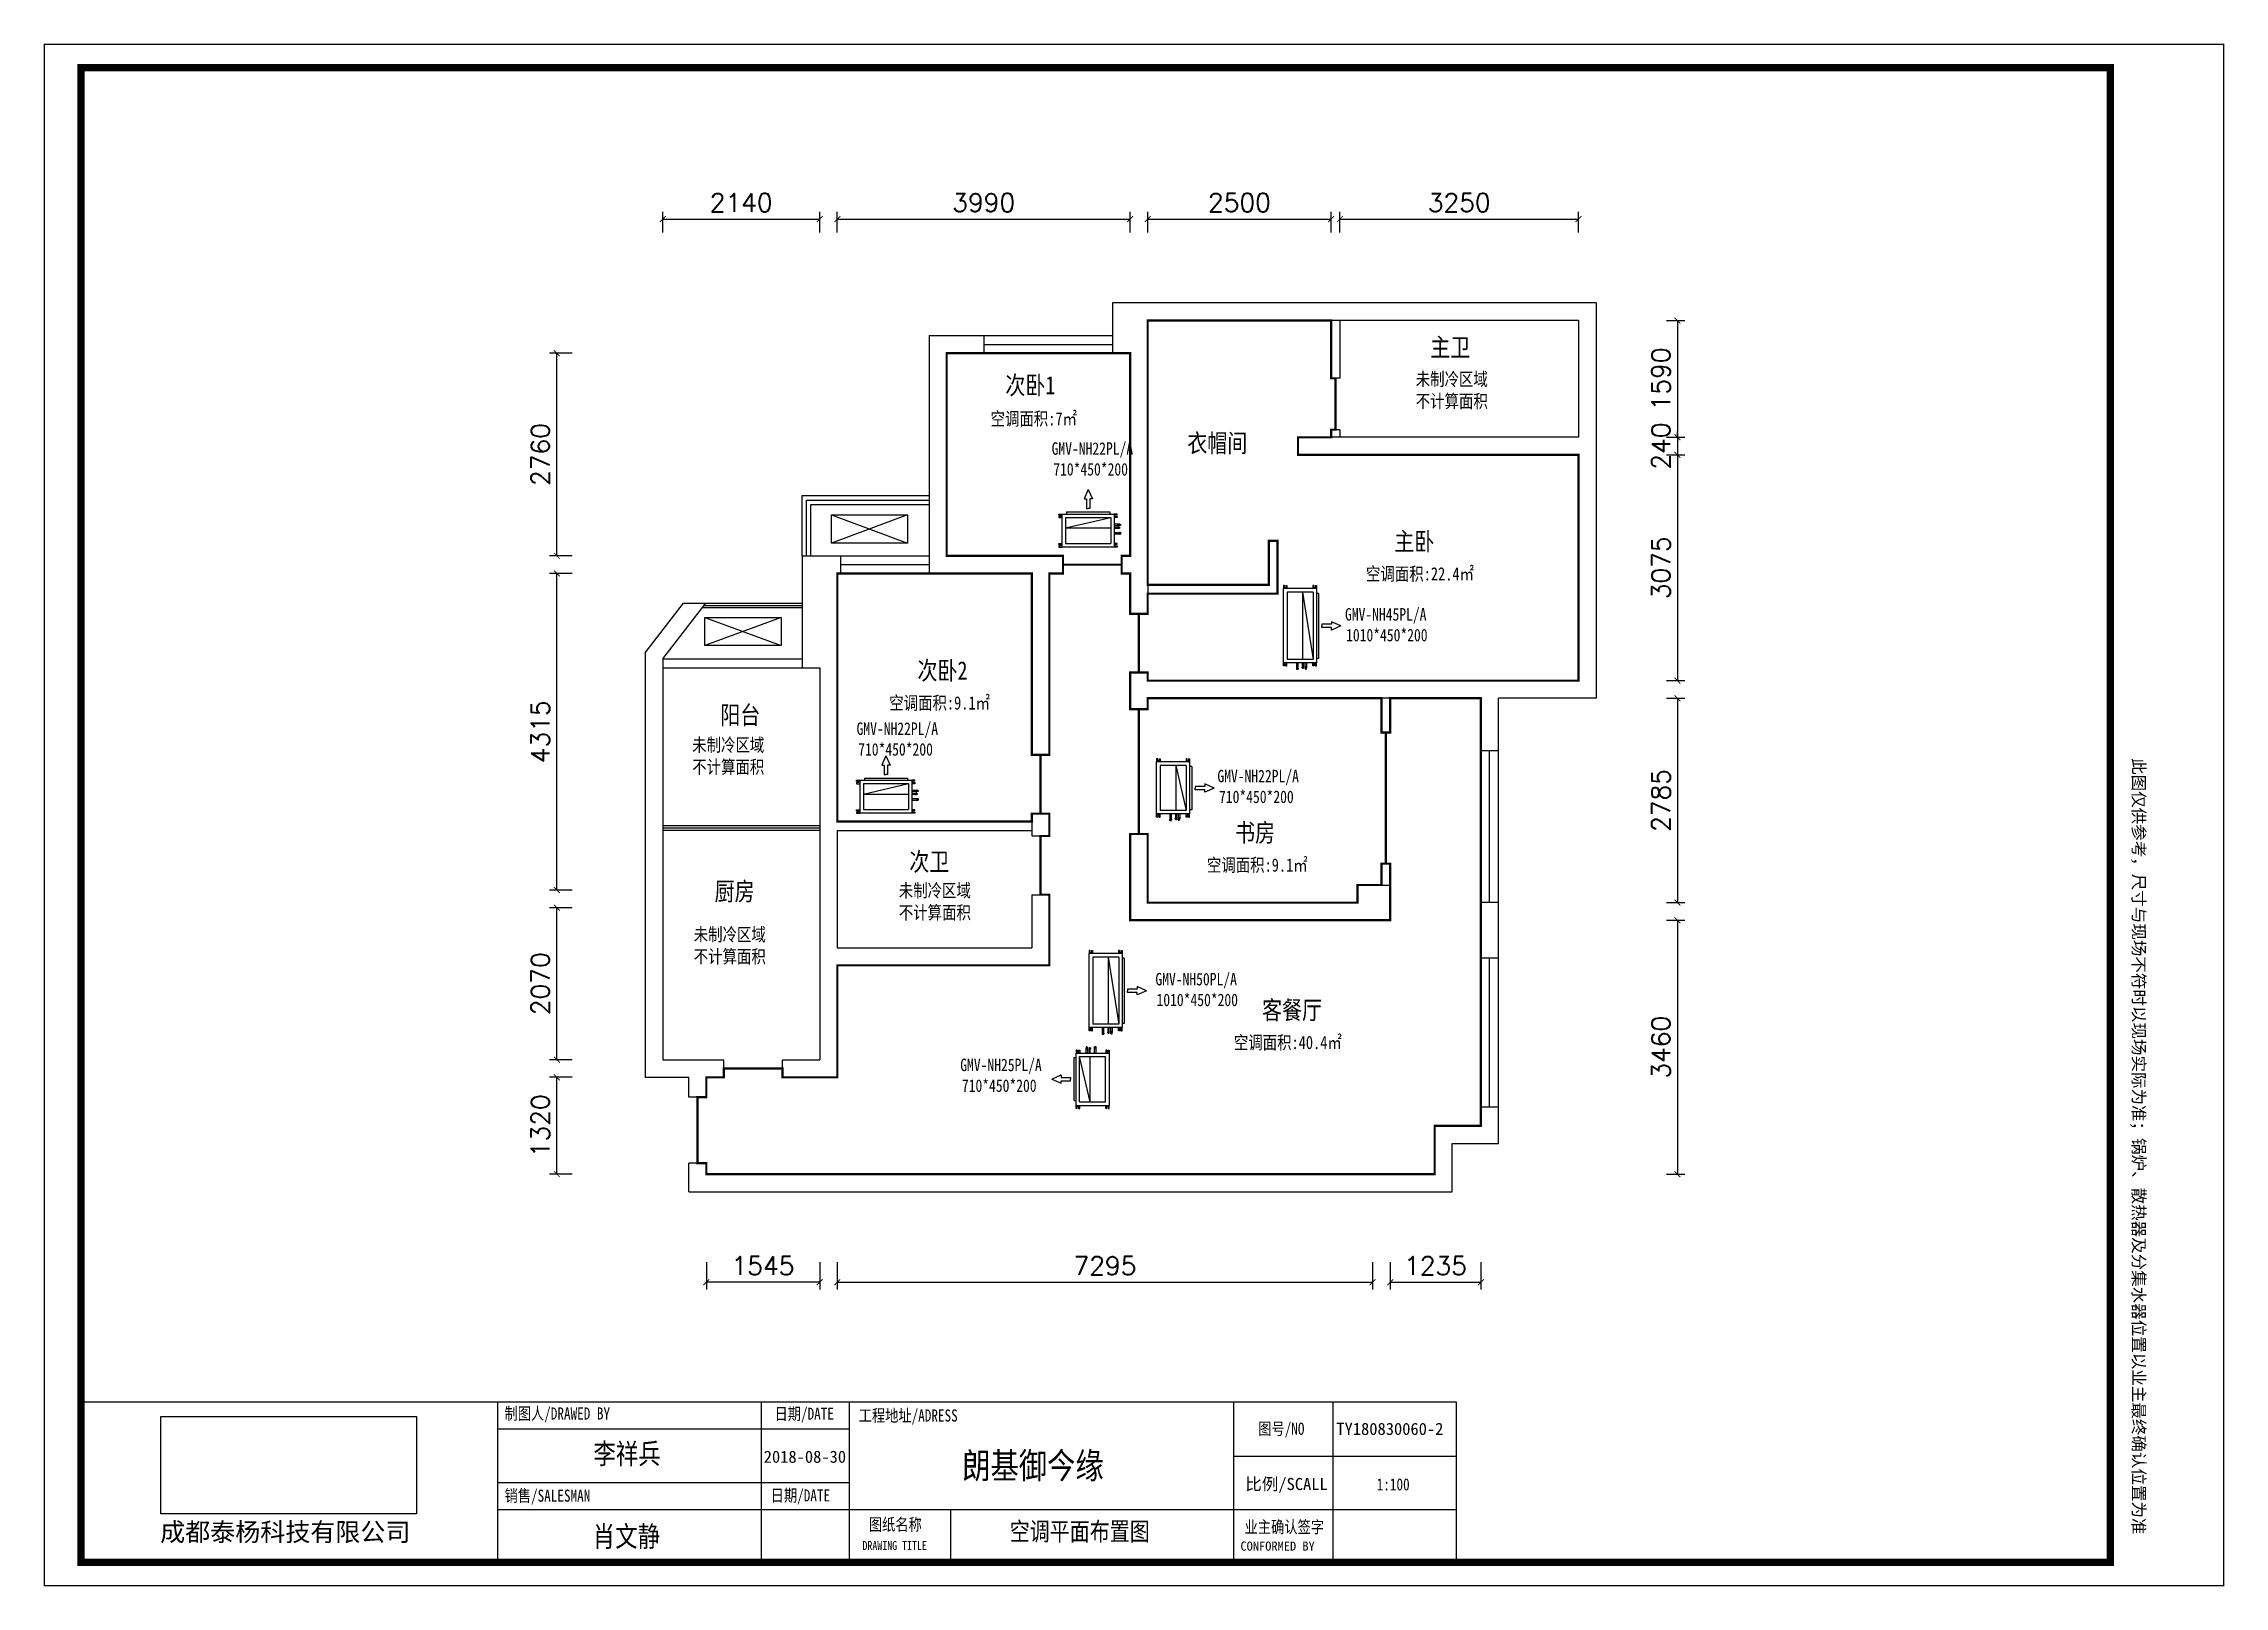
# Model space of a CAD drawing. Header units: millimetres. Extents: x -5096 to 255006, y -2833 to 77941.
# Drawn here: x 11856 to 41575, y 24550 to 45569 of the extents above; entities that cross this region are included whole.
import ezdxf

# ---------------------------------------------------------------- set-up
doc = ezdxf.new("R2010")
doc.units = ezdxf.units.MM
doc.layers.add('ACS_DLJ_JHQ', color=5, linetype='Continuous', lineweight=0)
doc.layers.add('填充', color=7, linetype='Continuous', lineweight=9)
for name, color, linetype in [('MHI VRF', 130, 'Continuous'), ('墙体线', 8, 'Continuous'), ('文字', 7, 'Continuous'), ('空调设备', 3, 'Continuous'), ('边界保温带', 204, 'Continuous')]:
    doc.layers.add(name, color=color, linetype=linetype)
doc.styles.add('-宋体', font='', dxfattribs={"width": 0.8})
doc.styles.add('GS-标注', font='')
doc.styles.get("Standard").update_dxf_attribs({"font": 'txt', "bigfont": 'gbcbig.shx'})
doc.styles.add('宋体', font='simhei.ttf', dxfattribs={"width": 0.8})
doc.styles.get('-宋体').set_extended_font_data('SimSun')
doc.styles.get('GS-标注').set_extended_font_data('SimSun')
doc.dimstyles.get("Standard").update_dxf_attribs({"dimscale": 100, "dimtxt": 3.5, "dimasz": 1, "dimexe": 2.5, "dimexo": 3, "dimgap": 1.5, "dimtad": 1, "dimdec": 0, "dimzin": 0, "dimdsep": 46, "dimtxsty": 'Standard', "dimblk": 'ARCHTICK', "dimcen": 0.09, "dimadec": 0, "dimazin": 0, "dimtfac": 1, "dimtdec": 0, "dimtix": 1, "dimtmove": 2, "dimatfit": 3, "dimfxl": 0, "dimtolj": 1, "dimtzin": 0, "dimarcsym": 0})
picture_1 = doc.add_image_def('image1.png', size_in_pixel=(1086, 414))

msp = doc.modelspace()

# ---------------------------------------------------------------- texts
at = {"color": 0, "style": '-宋体'}
for s, insert, char_height, width, attachment_point in [('主卫', (30751.9, 41557.4), 250, 1005.731, 1), ('次卧1', (24961.9, 41040.5), 250, 1005.731, 1), ('空调面积:7{\\fSimSun|b0|i0|c129|p2;㎡\\P    }', (24760.4, 40548.6), 180, 2204.426, 1), ('GMV-NH22PL/A', (25592.8, 40137.6), 170, 1996.084, 1), ('衣帽间', (27441.4, 40251.6), 250, 1005.731, 1), ('710*450*200', (25615.1, 39855), 170, 1996.084, 1), ('主卧', (30261.5, 38912.1), 250, 1005.731, 1), ('空调面积:22.4{\\fSimSun|b0|i0|c129|p2;㎡\\P }', (29877.2, 38435.4), 180, 2204.426, 1), ('GMV-NH45PL/A', (29590.6, 37878.7), 170, 1996.084, 1), ('1010*450*200', (29605.6, 37596.1), 170, 1996.084, 1), ('次卧2', (23763.9, 37153.9), 250, 1005.731, 1), ('阳台', (21076.6, 36546.7), 250, 1005.731, 1), ('空调面积:9.1{\\fSimSun|b0|i0|c129|p2;㎡\\P  }', (23379.6, 36677.2), 180, 2204.426, 1), ('GMV-NH22PL/A', (22934.4, 36321.6), 170, 1996.084, 1), ('710*450*200', (22956.7, 36039), 170, 1996.084, 1), ('GMV-NH22PL/A', (27851.8, 35675.5), 170, 1996.084, 1), ('710*450*200', (27874.2, 35392.9), 170, 1996.084, 1), ('书房', (28092.7, 34944.6), 250, 1005.731, 1), ('次卫', (23653.7, 34549.8), 250, 1005.731, 1), ('空调面积:9.1{\\fSimSun|b0|i0|c129|p2;㎡\\P   }', (27708.4, 34467.9), 180, 2204.426, 1), ('厨房', (20999.6, 34144.9), 250, 1005.731, 1), ('GMV-NH50PL/A', (27007.1, 32908.8), 170, 1996.084, 1), ('1010*450*200', (27022.1, 32626.1), 170, 1996.084, 1), ('客餐厅', (28460, 32527.4), 250, 1005.731, 1), ('空调面积:40.4{\\fSimSun|b0|i0|c129|p2;㎡\\P  }', (28075.7, 32050.7), 180, 2204.426, 1), ('GMV-NH25PL/A', (24347.6, 31740.3), 170, 1996.084, 1), ('710*450*200', (24369.9, 31457.7), 170, 1996.084, 1), ('李祥兵', (19347.7, 26497.1), 280, 7286.855, 1), ('      朗基御今缘', (23219, 26372.3), 353.571, 10410.855, 1), ('肖文静', (19339.2, 25371.4), 280, 7286.855, 1), ('{\\fSimSun|b0|i0|c134|p2;图纸名称}', (23462.1, 25384.5), 165.471, 1583.895, 5), ('空调平面布置图', (25020.7, 25424.6), 250, 7361.211, 1), ('{\\fSimSun|b0|i0|c134|p2;业主确认签字}', (28763.4, 25350.6), 165.471, 1583.895, 5), ('{\\fSimSun|b0|i0|c134|p2;DRAWING TITLE}', (23014.4, 25168.7), 124.104, 1853.924, 1), ('{\\fSimSun|b0|i0|c134|p2;\\W1;CONFORMED BY}', (28166, 25161.1), 124, 1853.924, 1)]:
    msp.add_mtext(s, dxfattribs=dict(at, insert=insert, char_height=char_height, width=width, attachment_point=attachment_point))
at = {"color": 6, "char_height": 180, "width": 1051.095, "attachment_point": 1, "style": '-宋体'}
for insert in [(30554.8, 41088.8), (20694.6, 36104.9), (23509.7, 34121.6), (20715.1, 33522.4)]:
    msp.add_mtext('未制冷区域\\P不计算面积', dxfattribs=dict(at, insert=insert))
at = {"color": 0, "ltscale": 10, "char_height": 165, "attachment_point": 1, "style": '宋体'}
for s, insert in [('{\\fSimSun|b0|i0|c134|p2; 制图人/DRAWED BY }', (18047.3, 26988.3)), ('{\\fSimSun|b0|i0|c134|p2; 日期/DATE\\P }', (21726.8, 26985.1)), ('{\\fSimSun|b0|i0|c134|p2;工程地址/ADRESS}', (22964.1, 26960.7)), ('{\\fSimSun|b0|i0|c134|p2; 图号/NO }', (28318.9, 26780.3)), ('{\\fSimSun|b0|i0|c134|p2;\\W1;TY180830060-2}', (29472.4, 26778.7)), ('{\\fSimSun|b0|i0|c134|p2;\\W1;2018-08-30}', (21668.9, 26399.1)), ('{\\fSimSun|b0|i0|c134|p2;销售/SALESMAN}', (18137.5, 25868.5)), ('{\\fSimSun|b0|i0|c134|p2; 日期/DATE\\P }', (21674.8, 25871.7)), ('{\\fSimSun|b0|i0|c134|p2;\\W1;比例/SCALL}', (28232.1, 26027.6)), ('{\\fSimSun|b0|i0|c134|p2;1:100}', (30022.9, 26022.4))]:
    msp.add_mtext(s, dxfattribs=dict(at, insert=insert))
at = {"color": 0, "linetype": 'ByBlock', "ltscale": 10, "insert": (13443.9, 25416.5), "char_height": 250, "width": 3916.3, "attachment_point": 1, "style": 'GS-标注'}
msp.add_mtext('成都泰杨科技有限公司', dxfattribs=at)
at = {"layer": '填充', "color": 0, "insert": (40491.2, 35834.7), "char_height": 165, "width": 12285.642, "attachment_point": 1, "rotation": 270, "style": '-宋体'}
msp.add_mtext('{\\fSimSun|b0|i0|c134|p2;\\W1;此图仅供参考，尺寸与现场不符时以现场实际为准；锅炉、散热器及分集水器位置以业主最终确认位置为准}', dxfattribs=at)

# ---------------------------------------------------------------- blocks, each defined once
blk = doc.blocks.new('_ArchTick')
at = {"color": 0, "linetype": 'ByBlock', "const_width": 0.15}
blk.add_lwpolyline([(-0.5, -0.5), (0.5, 0.5)], dxfattribs=at)
blk = doc.blocks.new('*D31')
at = {"color": 8, "lineweight": -2}
for p, q in [((20292, 42996), (20292, 43279)), ((20292, 43179), (22432, 43179)), ((22432, 42996), (22432, 43279))]:
    blk.add_line(p, q, dxfattribs=at)
at = {"layer": 'Defpoints', "color": 0}
for p in [(22432, 43179), (20292, 42796), (22432, 42796)]:
    blk.add_point(p, dxfattribs=at)
at = {"color": 8, "lineweight": -2, "xscale": 80, "yscale": 80, "zscale": 80, "rotation": 180}
blk.add_blockref('_ArchTick', (20292, 43179), dxfattribs=at)
at = {"color": 8, "lineweight": -2, "xscale": 80, "yscale": 80, "zscale": 80}
blk.add_blockref('_ArchTick', (22432, 43179), dxfattribs=at)
at = {"color": 3, "insert": (21362, 43404), "char_height": 250, "attachment_point": 5}
blk.add_mtext('2140', dxfattribs=at)
blk = doc.blocks.new('*D32')
at = {"color": 8, "lineweight": -2}
for p, q in [((22672, 42996), (22672, 43279)), ((22672, 43179), (26662, 43179)), ((26662, 42996), (26662, 43279))]:
    blk.add_line(p, q, dxfattribs=at)
at = {"layer": 'Defpoints', "color": 0}
for p in [(26662, 43179), (22672, 42796), (26662, 42796)]:
    blk.add_point(p, dxfattribs=at)
at = {"color": 8, "lineweight": -2, "xscale": 80, "yscale": 80, "zscale": 80, "rotation": 180}
blk.add_blockref('_ArchTick', (22672, 43179), dxfattribs=at)
at = {"color": 8, "lineweight": -2, "xscale": 80, "yscale": 80, "zscale": 80}
blk.add_blockref('_ArchTick', (26662, 43179), dxfattribs=at)
at = {"color": 3, "insert": (24667, 43404), "char_height": 250, "attachment_point": 5}
blk.add_mtext('3990', dxfattribs=at)
blk = doc.blocks.new('*D33')
at = {"color": 8, "lineweight": -2}
for p, q in [((26902, 42996), (26902, 43279)), ((26902, 43179), (29402, 43179)), ((29402, 42996), (29402, 43279))]:
    blk.add_line(p, q, dxfattribs=at)
at = {"layer": 'Defpoints', "color": 0}
for p in [(29402, 43179), (26902, 42796), (29402, 42796)]:
    blk.add_point(p, dxfattribs=at)
at = {"color": 8, "lineweight": -2, "xscale": 80, "yscale": 80, "zscale": 80, "rotation": 180}
blk.add_blockref('_ArchTick', (26902, 43179), dxfattribs=at)
at = {"color": 8, "lineweight": -2, "xscale": 80, "yscale": 80, "zscale": 80}
blk.add_blockref('_ArchTick', (29402, 43179), dxfattribs=at)
at = {"color": 3, "insert": (28152, 43404), "char_height": 250, "attachment_point": 5}
blk.add_mtext('2500', dxfattribs=at)
blk = doc.blocks.new('*D34')
at = {"color": 8, "lineweight": -2}
for p, q in [((29522, 42996), (29522, 43279)), ((29522, 43179), (32772, 43179)), ((32772, 42996), (32772, 43279))]:
    blk.add_line(p, q, dxfattribs=at)
at = {"layer": 'Defpoints', "color": 0}
for p in [(32772, 43179), (29522, 42796), (32772, 42796)]:
    blk.add_point(p, dxfattribs=at)
at = {"color": 8, "lineweight": -2, "xscale": 80, "yscale": 80, "zscale": 80, "rotation": 180}
blk.add_blockref('_ArchTick', (29522, 43179), dxfattribs=at)
at = {"color": 8, "lineweight": -2, "xscale": 80, "yscale": 80, "zscale": 80}
blk.add_blockref('_ArchTick', (32772, 43179), dxfattribs=at)
at = {"color": 3, "insert": (31147, 43404), "char_height": 250, "attachment_point": 5}
blk.add_mtext('3250', dxfattribs=at)
blk = doc.blocks.new('*D35')
at = {"color": 8, "lineweight": -2}
for p, q in [((33972, 41796), (34221, 41796)), ((34121, 41796), (34121, 40206)), ((33972, 40206), (34221, 40206))]:
    blk.add_line(p, q, dxfattribs=at)
at = {"layer": 'Defpoints', "color": 0}
for p in [(33772, 41796), (33772, 40206), (34121, 40206)]:
    blk.add_point(p, dxfattribs=at)
at = {"color": 8, "lineweight": -2, "xscale": 80, "yscale": 80, "zscale": 80}
for p, rotation in [((34121, 41796), 90), ((34121, 40206), 270)]:
    blk.add_blockref('_ArchTick', p, dxfattribs=dict(at, rotation=rotation))
at = {"color": 3, "insert": (33896, 41001), "char_height": 250, "attachment_point": 5, "rotation": 90}
blk.add_mtext('1590', dxfattribs=at)
blk = doc.blocks.new('*D36')
at = {"color": 8, "lineweight": -2}
for p, q in [((33972, 40206), (34221, 40206)), ((34121, 40206), (34121, 40286)), ((34121, 40206), (34121, 39966)), ((33972, 39966), (34221, 39966)), ((34121, 39966), (34121, 39886))]:
    blk.add_line(p, q, dxfattribs=at)
at = {"layer": 'Defpoints', "color": 0}
for p in [(33772, 40206), (33772, 39966), (34121, 39966)]:
    blk.add_point(p, dxfattribs=at)
at = {"color": 8, "lineweight": -2, "xscale": 80, "yscale": 80, "zscale": 80}
for p, rotation in [((34121, 40206), 270), ((34121, 39966), 90)]:
    blk.add_blockref('_ArchTick', p, dxfattribs=dict(at, rotation=rotation))
at = {"color": 3, "insert": (33896, 40086), "char_height": 250, "attachment_point": 5, "rotation": 90}
blk.add_mtext('240', dxfattribs=at)
blk = doc.blocks.new('*D37')
at = {"color": 8, "lineweight": -2}
for p, q in [((33972, 39966), (34221, 39966)), ((34121, 39966), (34121, 36891)), ((33972, 36891), (34221, 36891))]:
    blk.add_line(p, q, dxfattribs=at)
at = {"layer": 'Defpoints', "color": 0}
for p in [(33772, 39966), (33772, 36891), (34121, 36891)]:
    blk.add_point(p, dxfattribs=at)
at = {"color": 8, "lineweight": -2, "xscale": 80, "yscale": 80, "zscale": 80}
for p, rotation in [((34121, 39966), 90), ((34121, 36891), 270)]:
    blk.add_blockref('_ArchTick', p, dxfattribs=dict(at, rotation=rotation))
at = {"color": 3, "insert": (33896, 38428), "char_height": 250, "attachment_point": 5, "rotation": 90}
blk.add_mtext('3075', dxfattribs=at)
blk = doc.blocks.new('*D38')
at = {"color": 8, "lineweight": -2}
for p, q in [((33972, 36651), (34221, 36651)), ((34121, 36651), (34121, 33866)), ((33972, 33866), (34221, 33866))]:
    blk.add_line(p, q, dxfattribs=at)
at = {"layer": 'Defpoints', "color": 0}
for p in [(33772, 36651), (33772, 33866), (34121, 33866)]:
    blk.add_point(p, dxfattribs=at)
at = {"color": 8, "lineweight": -2, "xscale": 80, "yscale": 80, "zscale": 80}
for p, rotation in [((34121, 36651), 90), ((34121, 33866), 270)]:
    blk.add_blockref('_ArchTick', p, dxfattribs=dict(at, rotation=rotation))
at = {"color": 3, "insert": (33896, 35258), "char_height": 250, "attachment_point": 5, "rotation": 90}
blk.add_mtext('2785', dxfattribs=at)
blk = doc.blocks.new('*D39')
at = {"color": 8, "lineweight": -2}
for p, q in [((33972, 33626), (34221, 33626)), ((34121, 33626), (34121, 30166)), ((33972, 30166), (34221, 30166))]:
    blk.add_line(p, q, dxfattribs=at)
at = {"layer": 'Defpoints', "color": 0}
for p in [(33772, 33626), (33772, 30166), (34121, 30166)]:
    blk.add_point(p, dxfattribs=at)
at = {"color": 8, "lineweight": -2, "xscale": 80, "yscale": 80, "zscale": 80}
for p, rotation in [((34121, 33626), 90), ((34121, 30166), 270)]:
    blk.add_blockref('_ArchTick', p, dxfattribs=dict(at, rotation=rotation))
at = {"color": 3, "insert": (33896, 31896), "char_height": 250, "attachment_point": 5, "rotation": 90}
blk.add_mtext('3460', dxfattribs=at)
blk = doc.blocks.new('*D40')
at = {"color": 8, "lineweight": -2}
for p, q in [((22672, 28966), (22672, 28594)), ((29967, 28966), (29967, 28594)), ((22672, 28694), (29967, 28694))]:
    blk.add_line(p, q, dxfattribs=at)
at = {"layer": 'Defpoints', "color": 0}
for p in [(22672, 29166), (29967, 29166), (29967, 28694)]:
    blk.add_point(p, dxfattribs=at)
at = {"color": 8, "lineweight": -2, "xscale": 80, "yscale": 80, "zscale": 80, "rotation": 180}
blk.add_blockref('_ArchTick', (22672, 28694), dxfattribs=at)
at = {"color": 8, "lineweight": -2, "xscale": 80, "yscale": 80, "zscale": 80}
blk.add_blockref('_ArchTick', (29967, 28694), dxfattribs=at)
at = {"color": 3, "insert": (26319, 28919), "char_height": 250, "attachment_point": 5}
blk.add_mtext('7295', dxfattribs=at)
blk = doc.blocks.new('*D41')
at = {"color": 8, "lineweight": -2}
for p, q in [((30207, 28966), (30207, 28594)), ((31442, 28966), (31442, 28594)), ((30207, 28694), (31442, 28694))]:
    blk.add_line(p, q, dxfattribs=at)
at = {"layer": 'Defpoints', "color": 0}
for p in [(30207, 29166), (31442, 29166), (31442, 28694)]:
    blk.add_point(p, dxfattribs=at)
at = {"color": 8, "lineweight": -2, "xscale": 80, "yscale": 80, "zscale": 80, "rotation": 180}
blk.add_blockref('_ArchTick', (30207, 28694), dxfattribs=at)
at = {"color": 8, "lineweight": -2, "xscale": 80, "yscale": 80, "zscale": 80}
blk.add_blockref('_ArchTick', (31442, 28694), dxfattribs=at)
at = {"color": 3, "insert": (30824, 28919), "char_height": 250, "attachment_point": 5}
blk.add_mtext('1235', dxfattribs=at)
blk = doc.blocks.new('*D42')
at = {"color": 8, "lineweight": -2}
for p, q in [((20887, 28966), (20887, 28594)), ((22432, 28966), (22432, 28594)), ((22432, 28694), (20887, 28694))]:
    blk.add_line(p, q, dxfattribs=at)
at = {"layer": 'Defpoints', "color": 0}
for p in [(20887, 29166), (22432, 29166), (20887, 28694)]:
    blk.add_point(p, dxfattribs=at)
at = {"color": 8, "lineweight": -2, "xscale": 80, "yscale": 80, "zscale": 80, "rotation": 180}
blk.add_blockref('_ArchTick', (20887, 28694), dxfattribs=at)
at = {"color": 8, "lineweight": -2, "xscale": 80, "yscale": 80, "zscale": 80}
blk.add_blockref('_ArchTick', (22432, 28694), dxfattribs=at)
at = {"color": 3, "insert": (21659, 28919), "char_height": 250, "attachment_point": 5}
blk.add_mtext('1545', dxfattribs=at)
blk = doc.blocks.new('*D43')
at = {"color": 8, "lineweight": -2}
for p, q in [((19058, 31486), (18750, 31486)), ((18850, 30166), (18850, 31486)), ((19058, 30166), (18750, 30166))]:
    blk.add_line(p, q, dxfattribs=at)
at = {"layer": 'Defpoints', "color": 0}
for p in [(18850, 31486), (19258, 31486), (19258, 30166)]:
    blk.add_point(p, dxfattribs=at)
at = {"color": 8, "lineweight": -2, "xscale": 80, "yscale": 80, "zscale": 80}
for p, rotation in [((18850, 31486), 90), ((18850, 30166), 270)]:
    blk.add_blockref('_ArchTick', p, dxfattribs=dict(at, rotation=rotation))
at = {"color": 3, "insert": (18625, 30826), "char_height": 250, "attachment_point": 5, "rotation": 90}
blk.add_mtext('1320', dxfattribs=at)
blk = doc.blocks.new('*D44')
at = {"color": 8, "lineweight": -2}
for p, q in [((19058, 33796), (18750, 33796)), ((18850, 31726), (18850, 33796)), ((19058, 31726), (18750, 31726))]:
    blk.add_line(p, q, dxfattribs=at)
at = {"layer": 'Defpoints', "color": 0}
for p in [(18850, 33796), (19258, 33796), (19258, 31726)]:
    blk.add_point(p, dxfattribs=at)
at = {"color": 8, "lineweight": -2, "xscale": 80, "yscale": 80, "zscale": 80}
for p, rotation in [((18850, 33796), 90), ((18850, 31726), 270)]:
    blk.add_blockref('_ArchTick', p, dxfattribs=dict(at, rotation=rotation))
at = {"color": 3, "insert": (18625, 32761), "char_height": 250, "attachment_point": 5, "rotation": 90}
blk.add_mtext('2070', dxfattribs=at)
blk = doc.blocks.new('*D45')
at = {"color": 8, "lineweight": -2}
for p, q in [((19058, 38351), (18750, 38351)), ((18850, 34036), (18850, 38351)), ((19058, 34036), (18750, 34036))]:
    blk.add_line(p, q, dxfattribs=at)
at = {"layer": 'Defpoints', "color": 0}
for p in [(18850, 38351), (19258, 38351), (19258, 34036)]:
    blk.add_point(p, dxfattribs=at)
at = {"color": 8, "lineweight": -2, "xscale": 80, "yscale": 80, "zscale": 80}
for p, rotation in [((18850, 38351), 90), ((18850, 34036), 270)]:
    blk.add_blockref('_ArchTick', p, dxfattribs=dict(at, rotation=rotation))
at = {"color": 3, "insert": (18625, 36193), "char_height": 250, "attachment_point": 5, "rotation": 90}
blk.add_mtext('4315', dxfattribs=at)
blk = doc.blocks.new('*D46')
at = {"color": 8, "lineweight": -2}
for p, q in [((19058, 41351), (18750, 41351)), ((18850, 38591), (18850, 41351)), ((19058, 38591), (18750, 38591))]:
    blk.add_line(p, q, dxfattribs=at)
at = {"layer": 'Defpoints', "color": 0}
for p in [(18850, 41351), (19258, 41351), (19258, 38591)]:
    blk.add_point(p, dxfattribs=at)
at = {"color": 8, "lineweight": -2, "xscale": 80, "yscale": 80, "zscale": 80}
for p, rotation in [((18850, 41351), 90), ((18850, 38591), 270)]:
    blk.add_blockref('_ArchTick', p, dxfattribs=dict(at, rotation=rotation))
at = {"color": 3, "insert": (18625, 39971), "char_height": 250, "attachment_point": 5, "rotation": 90}
blk.add_mtext('2760', dxfattribs=at)
blk = doc.blocks.new('箭头')
at = {"layer": 'MHI VRF', "color": 3}
for p, q in [((501702, -574021), (501641, -574158)), ((501702, -574021), (501763, -574158)), ((501641, -574158), (501677, -574158)), ((501677, -574158), (501677, -574298)), ((501677, -574298), (501702, -574298)), ((501727, -574298), (501702, -574298)), ((501763, -574158), (501727, -574158)), ((501727, -574158), (501727, -574298))]:
    blk.add_line(p, q, dxfattribs=at)
blk = doc.blocks.new('A$C79440557')
at = {"layer": 'MHI VRF', "color": 7, "linetype": 'Continuous'}
for p, q in [((11, 304), (2, 304)), ((29, 316), (29, 316)), ((29, 316), (29, 293)), ((40, 316), (29, 316)), ((40, 292), (40, 316)), ((45, 311), (40, 311)), ((45, 297), (40, 297)), ((45, 315), (45, 304)), ((97, 315), (45, 315)), ((45, 294), (45, 304)), ((9, 189), (0, 189)), ((10, 201), (9, 200)), ((9, 200), (9, 177)), ((10, 177), (9, 177)), ((21, 201), (10, 201)), ((21, 177), (10, 177)), ((22, 263), (13, 263)), ((21, 177), (21, 201)), ((25, 196), (21, 196)), ((25, 182), (21, 182)), ((25, 199), (25, 189)), ((97, 199), (25, 199)), ((25, 178), (25, 189)), ((97, 178), (25, 178)), ((29, 292), (29, 293)), ((40, 292), (29, 292)), ((40, 271), (39, 270)), ((39, 270), (39, 257)), ((40, 256), (39, 257)), ((51, 271), (40, 271)), ((51, 256), (40, 256)), ((97, 294), (45, 294)), ((51, 256), (51, 271)), ((55, 266), (51, 266)), ((55, 261), (51, 261)), ((55, 269), (55, 263)), ((97, 269), (55, 269)), ((55, 258), (55, 263)), ((97, 258), (55, 258))]:
    blk.add_line(p, q, dxfattribs=at)
at = {"layer": 'MHI VRF', "color": 7, "linetype": 'Continuous', "extrusion": (0, 0, -1)}
for p, q in [((17, 312), (13, 310)), ((13, 310), (13, 299)), ((17, 297), (13, 299)), ((17, 312), (18, 313)), ((17, 297), (17, 312)), ((18, 313), (26, 313)), ((18, 310), (26, 310)), ((18, 301), (26, 301)), ((26, 313), (27, 312)), ((27, 297), (27, 312)), ((29, 309), (27, 309)), ((29, 299), (27, 299)), ((9, 177), (9, 200)), ((17, 297), (18, 296)), ((18, 295), (26, 295)), ((27, 271), (23, 269)), ((23, 269), (23, 258)), ((27, 256), (23, 258)), ((26, 296), (27, 297)), ((27, 271), (28, 272)), ((27, 256), (27, 271)), ((27, 256), (28, 255)), ((29, 272), (36, 272)), ((29, 269), (36, 269)), ((29, 260), (36, 260)), ((29, 254), (36, 254)), ((37, 272), (37, 271)), ((37, 256), (37, 271)), ((39, 269), (37, 269)), ((39, 258), (37, 258)), ((37, 255), (37, 256))]:
    blk.add_line(p, q, dxfattribs=at)
at = {"layer": 'MHI VRF', "color": 7}
for p, q in [((55, 450), (97, 450)), ((55, 435), (55, 450)), ((55, 435), (80, 435)), ((55, 417), (55, 402)), ((80, 417), (55, 417)), ((55, 402), (97, 402)), ((1149, 450), (1107, 450)), ((1149, 402), (1107, 402)), ((1149, 435), (1123, 435)), ((1123, 417), (1149, 417)), ((1149, 435), (1149, 450)), ((1149, 417), (1149, 402)), ((55, 48), (97, 48)), ((55, 33), (55, 48)), ((55, 33), (80, 33)), ((55, 15), (55, 0)), ((80, 15), (55, 15)), ((55, 0), (97, 0)), ((1149, 48), (1107, 48)), ((1149, 0), (1107, 0)), ((1149, 33), (1123, 33)), ((1123, 15), (1149, 15)), ((1149, 33), (1149, 48)), ((1149, 15), (1149, 0))]:
    blk.add_line(p, q, dxfattribs=at)
at = {"layer": 'MHI VRF', "color": 7, "linetype": 'Continuous', "extrusion": (0, 0, -1)}
for centre in [(-17, 304), (-28, 263)]:
    blk.add_arc(centre, 5.81, 316.121, 43.879, dxfattribs=at)
at = {"layer": 'MHI VRF', "color": 7}
for centre, start, end in [((80, 426), 270, 90), ((1123, 426), 90, 270), ((80, 24), 270, 90), ((1123, 24), 90, 270)]:
    blk.add_arc(centre, 9.08, start, end, dxfattribs=at)
at = {"layer": 'MHI VRF', "color": 7, "linetype": 'Continuous'}
for points, knots in [([(18, 310), (18, 310), (18, 310), (18, 310), (18, 310), (18, 310), (18, 310), (18, 310), (18, 310), (18, 310), (18, 310), (18, 310), (18, 311), (18, 311), (18, 311), (18, 311), (18, 311), (18, 311), (18, 311), (18, 311), (18, 311), (18, 311), (18, 311), (17, 311), (17, 311), (17, 311), (17, 311), (17, 311), (17, 311), (17, 311), (17, 311), (17, 311), (17, 311), (17, 311), (17, 311), (17, 311), (17, 311), (17, 311), (17, 311), (17, 311), (17, 311), (17, 311), (17, 311), (17, 311), (17, 311), (17, 311), (17, 311), (17, 311), (17, 311), (17, 311), (17, 311), (17, 312), (17, 312), (17, 312), (17, 312), (17, 312), (17, 312), (17, 312), (17, 312), (17, 312), (17, 312), (17, 312), (17, 312), (17, 312), (17, 312), (17, 312), (17, 312), (17, 312), (17, 312), (17, 312), (17, 312), (17, 312), (17, 312), (17, 312), (17, 312), (17, 312), (17, 312), (17, 312), (17, 312), (17, 312), (17, 312), (17, 312), (17, 312), (17, 312), (17, 312), (17, 312), (17, 312), (17, 312), (17, 312), (17, 312), (17, 312), (17, 313), (17, 313), (17, 313), (17, 313), (17, 313), (17, 313), (17, 313), (17, 313), (17, 313), (17, 313), (17, 313), (17, 313), (17, 313), (18, 313), (18, 313), (18, 313), (18, 313), (18, 313)], [0, 0, 0, 0, 1, 1, 1, 2, 2, 2, 3, 3, 3, 4, 4, 4, 5, 5, 5, 6, 6, 6, 7, 7, 7, 8, 8, 8, 9, 9, 9, 10, 10, 10, 11, 11, 11, 12, 12, 12, 13, 13, 13, 14, 14, 14, 15, 15, 15, 16, 16, 16, 17, 17, 17, 18, 18, 18, 19, 19, 19, 20, 20, 20, 21, 21, 21, 22, 22, 22, 23, 23, 23, 24, 24, 24, 25, 25, 25, 26, 26, 26, 27, 27, 27, 28, 28, 28, 29, 29, 29, 30, 30, 30, 31, 31, 31, 32, 32, 32, 33, 33, 33, 34, 34, 34, 35, 35, 35, 36, 36, 36, 36]), ([(18, 301), (18, 301), (18, 301), (18, 301), (18, 302), (18, 302), (18, 302), (18, 302), (18, 302), (18, 302), (18, 302), (18, 302), (18, 302), (18, 302), (18, 302), (18, 302), (18, 302), (18, 303), (18, 303), (18, 303), (18, 303), (18, 303), (18, 303), (17, 303), (17, 303), (17, 303), (17, 303), (17, 303), (17, 303), (17, 303), (17, 304), (17, 304), (17, 304), (17, 304), (17, 304), (17, 304), (17, 304), (17, 304), (17, 304), (17, 304), (17, 304), (17, 304), (17, 304), (17, 304), (17, 305), (17, 305), (17, 305), (17, 305), (17, 305), (17, 305), (17, 305), (17, 305), (17, 305), (17, 305), (17, 305), (17, 305), (17, 305), (17, 305), (17, 306), (17, 306), (17, 306), (17, 306), (17, 306), (17, 306), (17, 306), (17, 306), (17, 306), (17, 306), (17, 306), (17, 306), (17, 306), (17, 306), (17, 307), (17, 307), (17, 307), (17, 307), (17, 307), (17, 307), (17, 307), (17, 307), (17, 307), (17, 307), (17, 307), (17, 307), (17, 307), (17, 307), (17, 308), (17, 308), (17, 308), (17, 308), (17, 308), (17, 308), (17, 308), (17, 308), (17, 308), (17, 308), (17, 308), (17, 308), (18, 308), (18, 308), (18, 309), (18, 309), (18, 309), (18, 309), (18, 309), (18, 309), (18, 309), (18, 309), (18, 309), (18, 309), (18, 309), (18, 309), (18, 310), (18, 310), (18, 310), (18, 310), (18, 310), (18, 310), (18, 310), (18, 310), (18, 310)], [0, 0, 0, 0, 1, 1, 1, 2, 2, 2, 3, 3, 3, 4, 4, 4, 5, 5, 5, 6, 6, 6, 7, 7, 7, 8, 8, 8, 9, 9, 9, 10, 10, 10, 11, 11, 11, 12, 12, 12, 13, 13, 13, 14, 14, 14, 15, 15, 15, 16, 16, 16, 17, 17, 17, 18, 18, 18, 19, 19, 19, 20, 20, 20, 21, 21, 21, 22, 22, 22, 23, 23, 23, 24, 24, 24, 25, 25, 25, 26, 26, 26, 27, 27, 27, 28, 28, 28, 29, 29, 29, 30, 30, 30, 31, 31, 31, 32, 32, 32, 33, 33, 33, 34, 34, 34, 35, 35, 35, 36, 36, 36, 37, 37, 37, 38, 38, 38, 39, 39, 39, 40, 40, 40, 40]), ([(18, 295), (18, 295), (18, 295), (18, 295), (18, 296), (18, 296), (18, 296), (18, 296), (18, 296), (18, 296), (18, 296), (18, 296), (18, 296), (18, 296), (18, 296), (18, 296), (18, 296), (18, 296), (18, 296), (18, 296), (18, 296), (18, 296), (18, 296), (17, 297), (17, 297), (17, 297), (17, 297), (17, 297), (17, 297), (17, 297), (17, 297), (17, 297), (17, 297), (17, 297), (17, 297), (17, 297), (17, 297), (17, 297), (17, 297), (17, 297), (17, 297), (17, 297), (17, 297), (17, 297), (17, 298), (17, 298), (17, 298), (17, 298), (17, 298), (17, 298), (17, 298), (17, 298), (17, 298), (17, 298), (17, 298), (17, 298), (17, 298), (17, 298), (17, 298), (17, 298), (17, 298), (17, 298), (17, 298), (17, 298), (17, 298), (17, 298), (17, 299), (17, 299), (17, 299), (17, 299), (17, 299), (17, 299), (17, 299), (17, 299), (17, 299), (17, 299), (17, 299), (17, 299), (17, 299), (17, 299), (17, 299), (17, 299), (17, 299), (17, 299), (17, 299), (17, 299), (17, 299), (17, 300), (17, 300), (17, 300), (17, 300), (17, 300), (17, 300), (17, 300), (17, 300), (17, 300), (17, 300), (17, 300), (18, 300), (18, 300), (18, 300), (18, 300), (18, 300), (18, 300), (18, 300), (18, 300), (18, 300), (18, 300), (18, 301), (18, 301), (18, 301), (18, 301), (18, 301), (18, 301), (18, 301), (18, 301), (18, 301), (18, 301), (18, 301), (18, 301), (18, 301)], [0, 0, 0, 0, 1, 1, 1, 2, 2, 2, 3, 3, 3, 4, 4, 4, 5, 5, 5, 6, 6, 6, 7, 7, 7, 8, 8, 8, 9, 9, 9, 10, 10, 10, 11, 11, 11, 12, 12, 12, 13, 13, 13, 14, 14, 14, 15, 15, 15, 16, 16, 16, 17, 17, 17, 18, 18, 18, 19, 19, 19, 20, 20, 20, 21, 21, 21, 22, 22, 22, 23, 23, 23, 24, 24, 24, 25, 25, 25, 26, 26, 26, 27, 27, 27, 28, 28, 28, 29, 29, 29, 30, 30, 30, 31, 31, 31, 32, 32, 32, 33, 33, 33, 34, 34, 34, 35, 35, 35, 36, 36, 36, 37, 37, 37, 38, 38, 38, 39, 39, 39, 40, 40, 40, 40]), ([(18, 313), (18, 313), (18, 313), (18, 313), (18, 313), (18, 313), (18, 313), (18, 313), (18, 313), (18, 313), (18, 313), (18, 313), (18, 313), (18, 313), (18, 313), (18, 313), (18, 313), (18, 313), (18, 313), (18, 313), (18, 313), (18, 313), (18, 313), (18, 313), (18, 313)], [0, 0, 0, 0, 1, 1, 1, 2, 2, 2, 3, 3, 3, 4, 4, 4, 5, 5, 5, 6, 6, 6, 7, 7, 7, 8, 8, 8, 8]), ([(26, 310), (26, 310), (26, 310), (26, 310), (26, 310), (26, 310), (26, 310), (26, 310), (26, 310), (26, 310), (26, 310), (26, 310), (26, 311), (26, 311), (26, 311), (26, 311), (26, 311), (26, 311), (26, 311), (26, 311), (26, 311), (26, 311), (26, 311), (26, 311), (26, 311), (26, 311), (26, 311), (26, 311), (26, 311), (26, 311), (26, 311), (27, 311), (27, 311), (27, 311), (27, 311), (27, 311), (27, 311), (27, 311), (27, 311), (27, 311), (27, 311), (27, 311), (27, 311), (27, 311), (27, 311), (27, 311), (27, 311), (27, 311), (27, 311), (27, 311), (27, 311), (27, 312), (27, 312), (27, 312), (27, 312), (27, 312), (27, 312), (27, 312), (27, 312), (27, 312), (27, 312), (27, 312), (27, 312), (27, 312), (27, 312), (27, 312), (27, 312), (27, 312), (27, 312), (27, 312), (27, 312), (27, 312), (27, 312), (27, 312), (27, 312), (27, 312), (27, 312), (27, 312), (27, 312), (27, 312), (27, 312), (27, 312), (27, 312), (27, 312), (27, 312), (27, 312), (27, 312), (27, 312), (27, 312), (27, 312), (26, 312), (26, 313), (26, 313), (26, 313), (26, 313), (26, 313), (26, 313), (26, 313), (26, 313), (26, 313), (26, 313), (26, 313), (26, 313), (26, 313), (26, 313), (26, 313), (26, 313), (26, 313), (26, 313)], [0, 0, 0, 0, 1, 1, 1, 2, 2, 2, 3, 3, 3, 4, 4, 4, 5, 5, 5, 6, 6, 6, 7, 7, 7, 8, 8, 8, 9, 9, 9, 10, 10, 10, 11, 11, 11, 12, 12, 12, 13, 13, 13, 14, 14, 14, 15, 15, 15, 16, 16, 16, 17, 17, 17, 18, 18, 18, 19, 19, 19, 20, 20, 20, 21, 21, 21, 22, 22, 22, 23, 23, 23, 24, 24, 24, 25, 25, 25, 26, 26, 26, 27, 27, 27, 28, 28, 28, 29, 29, 29, 30, 30, 30, 31, 31, 31, 32, 32, 32, 33, 33, 33, 34, 34, 34, 35, 35, 35, 36, 36, 36, 36]), ([(26, 313), (26, 313), (26, 313), (26, 313), (26, 313), (26, 313), (26, 313), (26, 313), (26, 313), (26, 313), (26, 313), (26, 313), (26, 313), (26, 313), (26, 313), (26, 313), (26, 313), (26, 313), (26, 313), (26, 313), (26, 313), (26, 313), (26, 313), (26, 313), (26, 313)], [0, 0, 0, 0, 1, 1, 1, 2, 2, 2, 3, 3, 3, 4, 4, 4, 5, 5, 5, 6, 6, 6, 7, 7, 7, 8, 8, 8, 8]), ([(26, 301), (26, 301), (26, 301), (26, 301), (26, 302), (26, 302), (26, 302), (26, 302), (26, 302), (26, 302), (26, 302), (26, 302), (26, 302), (26, 302), (26, 302), (26, 302), (26, 302), (26, 303), (26, 303), (26, 303), (26, 303), (26, 303), (26, 303), (26, 303), (26, 303), (26, 303), (26, 303), (26, 303), (26, 303), (26, 303), (26, 304), (27, 304), (27, 304), (27, 304), (27, 304), (27, 304), (27, 304), (27, 304), (27, 304), (27, 304), (27, 304), (27, 304), (27, 304), (27, 304), (27, 305), (27, 305), (27, 305), (27, 305), (27, 305), (27, 305), (27, 305), (27, 305), (27, 305), (27, 305), (27, 305), (27, 305), (27, 305), (27, 305), (27, 306), (27, 306), (27, 306), (27, 306), (27, 306), (27, 306), (27, 306), (27, 306), (27, 306), (27, 306), (27, 306), (27, 306), (27, 306), (27, 306), (27, 307), (27, 307), (27, 307), (27, 307), (27, 307), (27, 307), (27, 307), (27, 307), (27, 307), (27, 307), (27, 307), (27, 307), (27, 307), (27, 307), (27, 308), (27, 308), (27, 308), (27, 308), (26, 308), (26, 308), (26, 308), (26, 308), (26, 308), (26, 308), (26, 308), (26, 308), (26, 308), (26, 308), (26, 309), (26, 309), (26, 309), (26, 309), (26, 309), (26, 309), (26, 309), (26, 309), (26, 309), (26, 309), (26, 309), (26, 309), (26, 310), (26, 310), (26, 310), (26, 310), (26, 310), (26, 310), (26, 310), (26, 310), (26, 310)], [0, 0, 0, 0, 1, 1, 1, 2, 2, 2, 3, 3, 3, 4, 4, 4, 5, 5, 5, 6, 6, 6, 7, 7, 7, 8, 8, 8, 9, 9, 9, 10, 10, 10, 11, 11, 11, 12, 12, 12, 13, 13, 13, 14, 14, 14, 15, 15, 15, 16, 16, 16, 17, 17, 17, 18, 18, 18, 19, 19, 19, 20, 20, 20, 21, 21, 21, 22, 22, 22, 23, 23, 23, 24, 24, 24, 25, 25, 25, 26, 26, 26, 27, 27, 27, 28, 28, 28, 29, 29, 29, 30, 30, 30, 31, 31, 31, 32, 32, 32, 33, 33, 33, 34, 34, 34, 35, 35, 35, 36, 36, 36, 37, 37, 37, 38, 38, 38, 39, 39, 39, 40, 40, 40, 40]), ([(26, 295), (26, 295), (26, 295), (26, 295), (26, 296), (26, 296), (26, 296), (26, 296), (26, 296), (26, 296), (26, 296), (26, 296), (26, 296), (26, 296), (26, 296), (26, 296), (26, 296), (26, 296), (26, 296), (26, 296), (26, 296), (26, 296), (26, 296), (26, 297), (26, 297), (26, 297), (26, 297), (26, 297), (26, 297), (26, 297), (26, 297), (27, 297), (27, 297), (27, 297), (27, 297), (27, 297), (27, 297), (27, 297), (27, 297), (27, 297), (27, 297), (27, 297), (27, 297), (27, 297), (27, 298), (27, 298), (27, 298), (27, 298), (27, 298), (27, 298), (27, 298), (27, 298), (27, 298), (27, 298), (27, 298), (27, 298), (27, 298), (27, 298), (27, 298), (27, 298), (27, 298), (27, 298), (27, 298), (27, 298), (27, 298), (27, 298), (27, 299), (27, 299), (27, 299), (27, 299), (27, 299), (27, 299), (27, 299), (27, 299), (27, 299), (27, 299), (27, 299), (27, 299), (27, 299), (27, 299), (27, 299), (27, 299), (27, 299), (27, 299), (27, 299), (27, 299), (27, 299), (27, 300), (27, 300), (27, 300), (26, 300), (26, 300), (26, 300), (26, 300), (26, 300), (26, 300), (26, 300), (26, 300), (26, 300), (26, 300), (26, 300), (26, 300), (26, 300), (26, 300), (26, 300), (26, 300), (26, 300), (26, 300), (26, 301), (26, 301), (26, 301), (26, 301), (26, 301), (26, 301), (26, 301), (26, 301), (26, 301), (26, 301), (26, 301), (26, 301), (26, 301)], [0, 0, 0, 0, 1, 1, 1, 2, 2, 2, 3, 3, 3, 4, 4, 4, 5, 5, 5, 6, 6, 6, 7, 7, 7, 8, 8, 8, 9, 9, 9, 10, 10, 10, 11, 11, 11, 12, 12, 12, 13, 13, 13, 14, 14, 14, 15, 15, 15, 16, 16, 16, 17, 17, 17, 18, 18, 18, 19, 19, 19, 20, 20, 20, 21, 21, 21, 22, 22, 22, 23, 23, 23, 24, 24, 24, 25, 25, 25, 26, 26, 26, 27, 27, 27, 28, 28, 28, 29, 29, 29, 30, 30, 30, 31, 31, 31, 32, 32, 32, 33, 33, 33, 34, 34, 34, 35, 35, 35, 36, 36, 36, 37, 37, 37, 38, 38, 38, 39, 39, 39, 40, 40, 40, 40]), ([(18, 296), (18, 296), (18, 296), (18, 296), (18, 296), (18, 296), (18, 296), (18, 296), (18, 296), (18, 296), (18, 296), (18, 296), (18, 296), (18, 296), (18, 296), (18, 296), (18, 296), (18, 296), (18, 295), (18, 295), (18, 295), (18, 295), (18, 295), (18, 295), (18, 295)], [0, 0, 0, 0, 1, 1, 1, 2, 2, 2, 3, 3, 3, 4, 4, 4, 5, 5, 5, 6, 6, 6, 7, 7, 7, 8, 8, 8, 8]), ([(26, 296), (26, 296), (26, 296), (26, 296), (26, 296), (26, 296), (26, 296), (26, 296), (26, 296), (26, 296), (26, 296), (26, 296), (26, 296), (26, 296), (26, 296), (26, 296), (26, 296), (26, 296), (26, 295), (26, 295), (26, 295), (26, 295), (26, 295), (26, 295), (26, 295)], [0, 0, 0, 0, 1, 1, 1, 2, 2, 2, 3, 3, 3, 4, 4, 4, 5, 5, 5, 6, 6, 6, 7, 7, 7, 8, 8, 8, 8]), ([(29, 269), (29, 269), (29, 269), (29, 269), (29, 269), (28, 269), (28, 269), (28, 270), (28, 270), (28, 270), (28, 270), (28, 270), (28, 270), (28, 270), (28, 270), (28, 270), (28, 270), (28, 270), (28, 270), (28, 270), (28, 270), (28, 270), (28, 270), (28, 270), (28, 270), (28, 270), (28, 270), (28, 270), (28, 270), (28, 270), (28, 270), (28, 270), (28, 270), (28, 270), (28, 270), (28, 270), (28, 270), (28, 270), (28, 270), (28, 270), (28, 270), (28, 270), (28, 270), (28, 270), (28, 270), (28, 271), (27, 271), (27, 271), (27, 271), (27, 271), (27, 271), (27, 271), (27, 271), (27, 271), (27, 271), (27, 271), (27, 271), (27, 271), (27, 271), (27, 271), (27, 271), (27, 271), (27, 271), (27, 271), (27, 271), (27, 271), (27, 271), (27, 271), (27, 271), (27, 271), (27, 271), (27, 271), (27, 271), (27, 271), (27, 271), (28, 271), (28, 271), (28, 271), (28, 271), (28, 271), (28, 271), (28, 271), (28, 271), (28, 271), (28, 271), (28, 272), (28, 272), (28, 272), (28, 272), (28, 272), (28, 272), (28, 272), (28, 272), (28, 272), (28, 272), (28, 272), (28, 272), (28, 272), (28, 272), (28, 272), (28, 272), (28, 272), (28, 272), (28, 272), (28, 272), (28, 272), (28, 272), (28, 272), (28, 272)], [0, 0, 0, 0, 1, 1, 1, 2, 2, 2, 3, 3, 3, 4, 4, 4, 5, 5, 5, 6, 6, 6, 7, 7, 7, 8, 8, 8, 9, 9, 9, 10, 10, 10, 11, 11, 11, 12, 12, 12, 13, 13, 13, 14, 14, 14, 15, 15, 15, 16, 16, 16, 17, 17, 17, 18, 18, 18, 19, 19, 19, 20, 20, 20, 21, 21, 21, 22, 22, 22, 23, 23, 23, 24, 24, 24, 25, 25, 25, 26, 26, 26, 27, 27, 27, 28, 28, 28, 29, 29, 29, 30, 30, 30, 31, 31, 31, 32, 32, 32, 33, 33, 33, 34, 34, 34, 35, 35, 35, 36, 36, 36, 36]), ([(29, 260), (29, 260), (29, 260), (29, 261), (29, 261), (28, 261), (28, 261), (28, 261), (28, 261), (28, 261), (28, 261), (28, 261), (28, 261), (28, 261), (28, 261), (28, 262), (28, 262), (28, 262), (28, 262), (28, 262), (28, 262), (28, 262), (28, 262), (28, 262), (28, 262), (28, 262), (28, 262), (28, 262), (28, 263), (28, 263), (28, 263), (28, 263), (28, 263), (28, 263), (28, 263), (28, 263), (28, 263), (28, 263), (28, 263), (28, 263), (28, 263), (28, 263), (28, 264), (28, 264), (28, 264), (28, 264), (27, 264), (27, 264), (27, 264), (27, 264), (27, 264), (27, 264), (27, 264), (27, 264), (27, 264), (27, 264), (27, 265), (27, 265), (27, 265), (27, 265), (27, 265), (27, 265), (27, 265), (27, 265), (27, 265), (27, 265), (27, 265), (27, 265), (27, 265), (27, 265), (27, 266), (27, 266), (27, 266), (27, 266), (27, 266), (28, 266), (28, 266), (28, 266), (28, 266), (28, 266), (28, 266), (28, 266), (28, 266), (28, 266), (28, 267), (28, 267), (28, 267), (28, 267), (28, 267), (28, 267), (28, 267), (28, 267), (28, 267), (28, 267), (28, 267), (28, 267), (28, 267), (28, 267), (28, 268), (28, 268), (28, 268), (28, 268), (28, 268), (28, 268), (28, 268), (28, 268), (28, 268), (28, 268), (28, 268), (28, 268), (28, 269), (28, 269), (28, 269), (28, 269), (28, 269), (28, 269), (29, 269), (29, 269), (29, 269), (29, 269), (29, 269)], [0, 0, 0, 0, 1, 1, 1, 2, 2, 2, 3, 3, 3, 4, 4, 4, 5, 5, 5, 6, 6, 6, 7, 7, 7, 8, 8, 8, 9, 9, 9, 10, 10, 10, 11, 11, 11, 12, 12, 12, 13, 13, 13, 14, 14, 14, 15, 15, 15, 16, 16, 16, 17, 17, 17, 18, 18, 18, 19, 19, 19, 20, 20, 20, 21, 21, 21, 22, 22, 22, 23, 23, 23, 24, 24, 24, 25, 25, 25, 26, 26, 26, 27, 27, 27, 28, 28, 28, 29, 29, 29, 30, 30, 30, 31, 31, 31, 32, 32, 32, 33, 33, 33, 34, 34, 34, 35, 35, 35, 36, 36, 36, 37, 37, 37, 38, 38, 38, 39, 39, 39, 40, 40, 40, 40]), ([(29, 254), (29, 255), (29, 255), (29, 255), (29, 255), (28, 255), (28, 255), (28, 255), (28, 255), (28, 255), (28, 255), (28, 255), (28, 255), (28, 255), (28, 255), (28, 255), (28, 255), (28, 255), (28, 255), (28, 255), (28, 256), (28, 256), (28, 256), (28, 256), (28, 256), (28, 256), (28, 256), (28, 256), (28, 256), (28, 256), (28, 256), (28, 256), (28, 256), (28, 256), (28, 256), (28, 256), (28, 256), (28, 256), (28, 256), (28, 256), (28, 256), (28, 257), (28, 257), (28, 257), (28, 257), (28, 257), (27, 257), (27, 257), (27, 257), (27, 257), (27, 257), (27, 257), (27, 257), (27, 257), (27, 257), (27, 257), (27, 257), (27, 257), (27, 257), (27, 257), (27, 257), (27, 257), (27, 257), (27, 258), (27, 258), (27, 258), (27, 258), (27, 258), (27, 258), (27, 258), (27, 258), (27, 258), (27, 258), (27, 258), (27, 258), (28, 258), (28, 258), (28, 258), (28, 258), (28, 258), (28, 258), (28, 258), (28, 258), (28, 258), (28, 259), (28, 259), (28, 259), (28, 259), (28, 259), (28, 259), (28, 259), (28, 259), (28, 259), (28, 259), (28, 259), (28, 259), (28, 259), (28, 259), (28, 259), (28, 259), (28, 259), (28, 259), (28, 259), (28, 259), (28, 260), (28, 260), (28, 260), (28, 260), (28, 260), (28, 260), (28, 260), (28, 260), (28, 260), (28, 260), (28, 260), (28, 260), (29, 260), (29, 260), (29, 260), (29, 260), (29, 260)], [0, 0, 0, 0, 1, 1, 1, 2, 2, 2, 3, 3, 3, 4, 4, 4, 5, 5, 5, 6, 6, 6, 7, 7, 7, 8, 8, 8, 9, 9, 9, 10, 10, 10, 11, 11, 11, 12, 12, 12, 13, 13, 13, 14, 14, 14, 15, 15, 15, 16, 16, 16, 17, 17, 17, 18, 18, 18, 19, 19, 19, 20, 20, 20, 21, 21, 21, 22, 22, 22, 23, 23, 23, 24, 24, 24, 25, 25, 25, 26, 26, 26, 27, 27, 27, 28, 28, 28, 29, 29, 29, 30, 30, 30, 31, 31, 31, 32, 32, 32, 33, 33, 33, 34, 34, 34, 35, 35, 35, 36, 36, 36, 37, 37, 37, 38, 38, 38, 39, 39, 39, 40, 40, 40, 40]), ([(28, 272), (28, 272), (28, 272), (28, 272), (28, 272), (28, 272), (28, 272), (28, 272), (28, 272), (28, 272), (28, 272), (28, 272), (28, 272), (28, 272), (28, 272), (28, 272), (28, 272), (28, 272), (28, 272), (28, 272), (29, 272), (29, 272), (29, 272), (29, 272), (29, 272)], [0, 0, 0, 0, 1, 1, 1, 2, 2, 2, 3, 3, 3, 4, 4, 4, 5, 5, 5, 6, 6, 6, 7, 7, 7, 8, 8, 8, 8]), ([(28, 255), (28, 255), (28, 255), (28, 255), (28, 255), (28, 255), (28, 255), (28, 255), (28, 255), (28, 255), (28, 255), (28, 255), (28, 255), (28, 255), (28, 255), (28, 255), (28, 255), (28, 255), (28, 255), (28, 255), (29, 255), (29, 255), (29, 255), (29, 255), (29, 254)], [0, 0, 0, 0, 1, 1, 1, 2, 2, 2, 3, 3, 3, 4, 4, 4, 5, 5, 5, 6, 6, 6, 7, 7, 7, 8, 8, 8, 8]), ([(36, 269), (36, 269), (36, 269), (36, 269), (36, 269), (36, 269), (36, 269), (36, 270), (36, 270), (36, 270), (36, 270), (36, 270), (36, 270), (36, 270), (36, 270), (37, 270), (37, 270), (37, 270), (37, 270), (37, 270), (37, 270), (37, 270), (37, 270), (37, 270), (37, 270), (37, 270), (37, 270), (37, 270), (37, 270), (37, 270), (37, 270), (37, 270), (37, 270), (37, 270), (37, 270), (37, 270), (37, 270), (37, 270), (37, 270), (37, 270), (37, 270), (37, 270), (37, 270), (37, 270), (37, 270), (37, 271), (37, 271), (37, 271), (37, 271), (37, 271), (37, 271), (37, 271), (37, 271), (37, 271), (37, 271), (37, 271), (37, 271), (37, 271), (37, 271), (37, 271), (37, 271), (37, 271), (37, 271), (37, 271), (37, 271), (37, 271), (37, 271), (37, 271), (37, 271), (37, 271), (37, 271), (37, 271), (37, 271), (37, 271), (37, 271), (37, 271), (37, 271), (37, 271), (37, 271), (37, 271), (37, 271), (37, 271), (37, 271), (37, 271), (37, 271), (37, 272), (37, 272), (37, 272), (37, 272), (37, 272), (37, 272), (37, 272), (37, 272), (37, 272), (37, 272), (37, 272), (37, 272), (37, 272), (37, 272), (37, 272), (37, 272), (37, 272), (37, 272), (37, 272), (37, 272), (37, 272), (37, 272), (37, 272), (37, 272)], [0, 0, 0, 0, 1, 1, 1, 2, 2, 2, 3, 3, 3, 4, 4, 4, 5, 5, 5, 6, 6, 6, 7, 7, 7, 8, 8, 8, 9, 9, 9, 10, 10, 10, 11, 11, 11, 12, 12, 12, 13, 13, 13, 14, 14, 14, 15, 15, 15, 16, 16, 16, 17, 17, 17, 18, 18, 18, 19, 19, 19, 20, 20, 20, 21, 21, 21, 22, 22, 22, 23, 23, 23, 24, 24, 24, 25, 25, 25, 26, 26, 26, 27, 27, 27, 28, 28, 28, 29, 29, 29, 30, 30, 30, 31, 31, 31, 32, 32, 32, 33, 33, 33, 34, 34, 34, 35, 35, 35, 36, 36, 36, 36]), ([(37, 272), (37, 272), (37, 272), (37, 272), (37, 272), (37, 272), (37, 272), (37, 272), (37, 272), (36, 272), (36, 272), (36, 272), (36, 272), (36, 272), (36, 272), (36, 272), (36, 272), (36, 272), (36, 272), (36, 272), (36, 272), (36, 272), (36, 272), (36, 272), (36, 272)], [0, 0, 0, 0, 1, 1, 1, 2, 2, 2, 3, 3, 3, 4, 4, 4, 5, 5, 5, 6, 6, 6, 7, 7, 7, 8, 8, 8, 8]), ([(36, 260), (36, 260), (36, 260), (36, 261), (36, 261), (36, 261), (36, 261), (36, 261), (36, 261), (36, 261), (36, 261), (36, 261), (36, 261), (36, 261), (36, 261), (37, 262), (37, 262), (37, 262), (37, 262), (37, 262), (37, 262), (37, 262), (37, 262), (37, 262), (37, 262), (37, 262), (37, 262), (37, 262), (37, 263), (37, 263), (37, 263), (37, 263), (37, 263), (37, 263), (37, 263), (37, 263), (37, 263), (37, 263), (37, 263), (37, 263), (37, 263), (37, 263), (37, 264), (37, 264), (37, 264), (37, 264), (37, 264), (37, 264), (37, 264), (37, 264), (37, 264), (37, 264), (37, 264), (37, 264), (37, 264), (37, 264), (37, 265), (37, 265), (37, 265), (37, 265), (37, 265), (37, 265), (37, 265), (37, 265), (37, 265), (37, 265), (37, 265), (37, 265), (37, 265), (37, 265), (37, 266), (37, 266), (37, 266), (37, 266), (37, 266), (37, 266), (37, 266), (37, 266), (37, 266), (37, 266), (37, 266), (37, 266), (37, 266), (37, 266), (37, 267), (37, 267), (37, 267), (37, 267), (37, 267), (37, 267), (37, 267), (37, 267), (37, 267), (37, 267), (37, 267), (37, 267), (37, 267), (37, 267), (37, 268), (37, 268), (37, 268), (37, 268), (37, 268), (37, 268), (37, 268), (37, 268), (36, 268), (36, 268), (36, 268), (36, 268), (36, 269), (36, 269), (36, 269), (36, 269), (36, 269), (36, 269), (36, 269), (36, 269), (36, 269), (36, 269), (36, 269)], [0, 0, 0, 0, 1, 1, 1, 2, 2, 2, 3, 3, 3, 4, 4, 4, 5, 5, 5, 6, 6, 6, 7, 7, 7, 8, 8, 8, 9, 9, 9, 10, 10, 10, 11, 11, 11, 12, 12, 12, 13, 13, 13, 14, 14, 14, 15, 15, 15, 16, 16, 16, 17, 17, 17, 18, 18, 18, 19, 19, 19, 20, 20, 20, 21, 21, 21, 22, 22, 22, 23, 23, 23, 24, 24, 24, 25, 25, 25, 26, 26, 26, 27, 27, 27, 28, 28, 28, 29, 29, 29, 30, 30, 30, 31, 31, 31, 32, 32, 32, 33, 33, 33, 34, 34, 34, 35, 35, 35, 36, 36, 36, 37, 37, 37, 38, 38, 38, 39, 39, 39, 40, 40, 40, 40]), ([(36, 254), (36, 255), (36, 255), (36, 255), (36, 255), (36, 255), (36, 255), (36, 255), (36, 255), (36, 255), (36, 255), (36, 255), (36, 255), (36, 255), (36, 255), (37, 255), (37, 255), (37, 255), (37, 255), (37, 255), (37, 256), (37, 256), (37, 256), (37, 256), (37, 256), (37, 256), (37, 256), (37, 256), (37, 256), (37, 256), (37, 256), (37, 256), (37, 256), (37, 256), (37, 256), (37, 256), (37, 256), (37, 256), (37, 256), (37, 256), (37, 256), (37, 257), (37, 257), (37, 257), (37, 257), (37, 257), (37, 257), (37, 257), (37, 257), (37, 257), (37, 257), (37, 257), (37, 257), (37, 257), (37, 257), (37, 257), (37, 257), (37, 257), (37, 257), (37, 257), (37, 257), (37, 257), (37, 257), (37, 258), (37, 258), (37, 258), (37, 258), (37, 258), (37, 258), (37, 258), (37, 258), (37, 258), (37, 258), (37, 258), (37, 258), (37, 258), (37, 258), (37, 258), (37, 258), (37, 258), (37, 258), (37, 258), (37, 258), (37, 258), (37, 259), (37, 259), (37, 259), (37, 259), (37, 259), (37, 259), (37, 259), (37, 259), (37, 259), (37, 259), (37, 259), (37, 259), (37, 259), (37, 259), (37, 259), (37, 259), (37, 259), (37, 259), (37, 259), (37, 259), (37, 260), (37, 260), (36, 260), (36, 260), (36, 260), (36, 260), (36, 260), (36, 260), (36, 260), (36, 260), (36, 260), (36, 260), (36, 260), (36, 260), (36, 260), (36, 260), (36, 260)], [0, 0, 0, 0, 1, 1, 1, 2, 2, 2, 3, 3, 3, 4, 4, 4, 5, 5, 5, 6, 6, 6, 7, 7, 7, 8, 8, 8, 9, 9, 9, 10, 10, 10, 11, 11, 11, 12, 12, 12, 13, 13, 13, 14, 14, 14, 15, 15, 15, 16, 16, 16, 17, 17, 17, 18, 18, 18, 19, 19, 19, 20, 20, 20, 21, 21, 21, 22, 22, 22, 23, 23, 23, 24, 24, 24, 25, 25, 25, 26, 26, 26, 27, 27, 27, 28, 28, 28, 29, 29, 29, 30, 30, 30, 31, 31, 31, 32, 32, 32, 33, 33, 33, 34, 34, 34, 35, 35, 35, 36, 36, 36, 37, 37, 37, 38, 38, 38, 39, 39, 39, 40, 40, 40, 40]), ([(37, 255), (37, 255), (37, 255), (37, 255), (37, 255), (37, 255), (37, 255), (37, 255), (37, 255), (36, 255), (36, 255), (36, 255), (36, 255), (36, 255), (36, 255), (36, 255), (36, 255), (36, 255), (36, 255), (36, 255), (36, 255), (36, 255), (36, 255), (36, 255), (36, 254)], [0, 0, 0, 0, 1, 1, 1, 2, 2, 2, 3, 3, 3, 4, 4, 4, 5, 5, 5, 6, 6, 6, 7, 7, 7, 8, 8, 8, 8])]:
    blk.add_open_spline(points, degree=3, knots=knots, dxfattribs=at)
at = {"layer": '文字', "color": 0}
blk.add_line((97, 0), (1107, 0), dxfattribs=at)
at = {"layer": '空调设备', "color": 0}
for p, q in [((97, 450), (97, 0)), ((1107, 450), (97, 450)), ((1043, 478), (154, 478)), ((154, 478), (154, 450)), ((1043, 478), (1043, 450)), ((1107, 450), (1107, 0))]:
    blk.add_line(p, q, dxfattribs=at)
at = {"layer": '空调设备', "color": 4}
for p, q in [((1057, 404), (143, 404)), ((143, 404), (143, 50)), ((1057, 261), (143, 404)), ((1057, 404), (1057, 50)), ((1057, 261), (143, 261)), ((1057, 50), (143, 50))]:
    blk.add_line(p, q, dxfattribs=at)
at = {"layer": 'ACS_DLJ_JHQ', "xscale": 0.9292929293005727, "yscale": 0.9292929292932968, "zscale": 0.9292929292930694}
blk.add_blockref('箭头', (-465629, 534217), dxfattribs=at)
blk = doc.blocks.new('A$C570C4EB6')
at = {"layer": 'MHI VRF', "color": 7, "linetype": 'Continuous'}
for p, q in [((11, 304), (2, 304)), ((29, 316), (29, 316)), ((29, 316), (29, 293)), ((40, 316), (29, 316)), ((40, 292), (40, 316)), ((45, 311), (40, 311)), ((45, 297), (40, 297)), ((45, 315), (45, 304)), ((97, 315), (45, 315)), ((45, 294), (45, 304)), ((9, 189), (0, 189)), ((10, 201), (9, 200)), ((9, 200), (9, 177)), ((10, 177), (9, 177)), ((21, 201), (10, 201)), ((21, 177), (10, 177)), ((22, 263), (13, 263)), ((21, 177), (21, 201)), ((25, 196), (21, 196)), ((25, 182), (21, 182)), ((25, 199), (25, 189)), ((97, 199), (25, 199)), ((25, 178), (25, 189)), ((97, 178), (25, 178)), ((29, 292), (29, 293)), ((40, 292), (29, 292)), ((40, 271), (39, 270)), ((39, 270), (39, 257)), ((40, 256), (39, 257)), ((51, 271), (40, 271)), ((51, 256), (40, 256)), ((97, 294), (45, 294)), ((51, 256), (51, 271)), ((55, 266), (51, 266)), ((55, 261), (51, 261)), ((55, 269), (55, 263)), ((97, 269), (55, 269)), ((55, 258), (55, 263)), ((97, 258), (55, 258))]:
    blk.add_line(p, q, dxfattribs=at)
at = {"layer": 'MHI VRF', "color": 7, "linetype": 'Continuous', "extrusion": (0, 0, -1)}
for p, q in [((17, 312), (13, 310)), ((13, 310), (13, 299)), ((17, 297), (13, 299)), ((17, 312), (18, 313)), ((17, 297), (17, 312)), ((18, 313), (26, 313)), ((18, 310), (26, 310)), ((18, 301), (26, 301)), ((26, 313), (27, 312)), ((27, 297), (27, 312)), ((29, 309), (27, 309)), ((29, 299), (27, 299)), ((9, 177), (9, 200)), ((17, 297), (18, 296)), ((18, 295), (26, 295)), ((27, 271), (23, 269)), ((23, 269), (23, 258)), ((27, 256), (23, 258)), ((26, 296), (27, 297)), ((27, 271), (28, 272)), ((27, 256), (27, 271)), ((27, 256), (28, 255)), ((29, 272), (36, 272)), ((29, 269), (36, 269)), ((29, 260), (36, 260)), ((29, 254), (36, 254)), ((37, 272), (37, 271)), ((37, 256), (37, 271)), ((39, 269), (37, 269)), ((39, 258), (37, 258)), ((37, 255), (37, 256))]:
    blk.add_line(p, q, dxfattribs=at)
at = {"layer": 'MHI VRF', "color": 7}
for p, q in [((55, 450), (97, 450)), ((55, 435), (55, 450)), ((55, 435), (80, 435)), ((55, 417), (55, 402)), ((80, 417), (55, 417)), ((55, 402), (97, 402)), ((849, 450), (807, 450)), ((849, 402), (807, 402)), ((849, 435), (823, 435)), ((823, 417), (849, 417)), ((849, 435), (849, 450)), ((849, 417), (849, 402)), ((55, 48), (97, 48)), ((55, 33), (55, 48)), ((55, 33), (80, 33)), ((55, 15), (55, 0)), ((80, 15), (55, 15)), ((55, 0), (97, 0)), ((849, 48), (807, 48)), ((849, 0), (807, 0)), ((849, 33), (823, 33)), ((823, 15), (849, 15)), ((849, 33), (849, 48)), ((849, 15), (849, 0))]:
    blk.add_line(p, q, dxfattribs=at)
at = {"layer": 'MHI VRF', "color": 7, "linetype": 'Continuous', "extrusion": (0, 0, -1)}
for centre in [(-17, 304), (-28, 263)]:
    blk.add_arc(centre, 5.81, 316.121, 43.879, dxfattribs=at)
at = {"layer": 'MHI VRF', "color": 7}
for centre, start, end in [((80, 426), 270, 90), ((823, 426), 90, 270), ((80, 24), 270, 90), ((823, 24), 90, 270)]:
    blk.add_arc(centre, 9.08, start, end, dxfattribs=at)
at = {"layer": 'MHI VRF', "color": 7, "linetype": 'Continuous'}
for points, knots in [([(18, 310), (18, 310), (18, 310), (18, 310), (18, 310), (18, 310), (18, 310), (18, 310), (18, 310), (18, 310), (18, 310), (18, 310), (18, 311), (18, 311), (18, 311), (18, 311), (18, 311), (18, 311), (18, 311), (18, 311), (18, 311), (18, 311), (18, 311), (17, 311), (17, 311), (17, 311), (17, 311), (17, 311), (17, 311), (17, 311), (17, 311), (17, 311), (17, 311), (17, 311), (17, 311), (17, 311), (17, 311), (17, 311), (17, 311), (17, 311), (17, 311), (17, 311), (17, 311), (17, 311), (17, 311), (17, 311), (17, 311), (17, 311), (17, 311), (17, 311), (17, 311), (17, 312), (17, 312), (17, 312), (17, 312), (17, 312), (17, 312), (17, 312), (17, 312), (17, 312), (17, 312), (17, 312), (17, 312), (17, 312), (17, 312), (17, 312), (17, 312), (17, 312), (17, 312), (17, 312), (17, 312), (17, 312), (17, 312), (17, 312), (17, 312), (17, 312), (17, 312), (17, 312), (17, 312), (17, 312), (17, 312), (17, 312), (17, 312), (17, 312), (17, 312), (17, 312), (17, 312), (17, 312), (17, 312), (17, 312), (17, 312), (17, 313), (17, 313), (17, 313), (17, 313), (17, 313), (17, 313), (17, 313), (17, 313), (17, 313), (17, 313), (17, 313), (17, 313), (17, 313), (18, 313), (18, 313), (18, 313), (18, 313), (18, 313)], [0, 0, 0, 0, 1, 1, 1, 2, 2, 2, 3, 3, 3, 4, 4, 4, 5, 5, 5, 6, 6, 6, 7, 7, 7, 8, 8, 8, 9, 9, 9, 10, 10, 10, 11, 11, 11, 12, 12, 12, 13, 13, 13, 14, 14, 14, 15, 15, 15, 16, 16, 16, 17, 17, 17, 18, 18, 18, 19, 19, 19, 20, 20, 20, 21, 21, 21, 22, 22, 22, 23, 23, 23, 24, 24, 24, 25, 25, 25, 26, 26, 26, 27, 27, 27, 28, 28, 28, 29, 29, 29, 30, 30, 30, 31, 31, 31, 32, 32, 32, 33, 33, 33, 34, 34, 34, 35, 35, 35, 36, 36, 36, 36]), ([(18, 301), (18, 301), (18, 301), (18, 301), (18, 302), (18, 302), (18, 302), (18, 302), (18, 302), (18, 302), (18, 302), (18, 302), (18, 302), (18, 302), (18, 302), (18, 302), (18, 302), (18, 303), (18, 303), (18, 303), (18, 303), (18, 303), (18, 303), (17, 303), (17, 303), (17, 303), (17, 303), (17, 303), (17, 303), (17, 303), (17, 304), (17, 304), (17, 304), (17, 304), (17, 304), (17, 304), (17, 304), (17, 304), (17, 304), (17, 304), (17, 304), (17, 304), (17, 304), (17, 304), (17, 305), (17, 305), (17, 305), (17, 305), (17, 305), (17, 305), (17, 305), (17, 305), (17, 305), (17, 305), (17, 305), (17, 305), (17, 305), (17, 305), (17, 306), (17, 306), (17, 306), (17, 306), (17, 306), (17, 306), (17, 306), (17, 306), (17, 306), (17, 306), (17, 306), (17, 306), (17, 306), (17, 306), (17, 307), (17, 307), (17, 307), (17, 307), (17, 307), (17, 307), (17, 307), (17, 307), (17, 307), (17, 307), (17, 307), (17, 307), (17, 307), (17, 307), (17, 308), (17, 308), (17, 308), (17, 308), (17, 308), (17, 308), (17, 308), (17, 308), (17, 308), (17, 308), (17, 308), (17, 308), (18, 308), (18, 308), (18, 309), (18, 309), (18, 309), (18, 309), (18, 309), (18, 309), (18, 309), (18, 309), (18, 309), (18, 309), (18, 309), (18, 309), (18, 310), (18, 310), (18, 310), (18, 310), (18, 310), (18, 310), (18, 310), (18, 310), (18, 310)], [0, 0, 0, 0, 1, 1, 1, 2, 2, 2, 3, 3, 3, 4, 4, 4, 5, 5, 5, 6, 6, 6, 7, 7, 7, 8, 8, 8, 9, 9, 9, 10, 10, 10, 11, 11, 11, 12, 12, 12, 13, 13, 13, 14, 14, 14, 15, 15, 15, 16, 16, 16, 17, 17, 17, 18, 18, 18, 19, 19, 19, 20, 20, 20, 21, 21, 21, 22, 22, 22, 23, 23, 23, 24, 24, 24, 25, 25, 25, 26, 26, 26, 27, 27, 27, 28, 28, 28, 29, 29, 29, 30, 30, 30, 31, 31, 31, 32, 32, 32, 33, 33, 33, 34, 34, 34, 35, 35, 35, 36, 36, 36, 37, 37, 37, 38, 38, 38, 39, 39, 39, 40, 40, 40, 40]), ([(18, 295), (18, 295), (18, 295), (18, 295), (18, 296), (18, 296), (18, 296), (18, 296), (18, 296), (18, 296), (18, 296), (18, 296), (18, 296), (18, 296), (18, 296), (18, 296), (18, 296), (18, 296), (18, 296), (18, 296), (18, 296), (18, 296), (18, 296), (17, 297), (17, 297), (17, 297), (17, 297), (17, 297), (17, 297), (17, 297), (17, 297), (17, 297), (17, 297), (17, 297), (17, 297), (17, 297), (17, 297), (17, 297), (17, 297), (17, 297), (17, 297), (17, 297), (17, 297), (17, 297), (17, 298), (17, 298), (17, 298), (17, 298), (17, 298), (17, 298), (17, 298), (17, 298), (17, 298), (17, 298), (17, 298), (17, 298), (17, 298), (17, 298), (17, 298), (17, 298), (17, 298), (17, 298), (17, 298), (17, 298), (17, 298), (17, 298), (17, 299), (17, 299), (17, 299), (17, 299), (17, 299), (17, 299), (17, 299), (17, 299), (17, 299), (17, 299), (17, 299), (17, 299), (17, 299), (17, 299), (17, 299), (17, 299), (17, 299), (17, 299), (17, 299), (17, 299), (17, 299), (17, 300), (17, 300), (17, 300), (17, 300), (17, 300), (17, 300), (17, 300), (17, 300), (17, 300), (17, 300), (17, 300), (18, 300), (18, 300), (18, 300), (18, 300), (18, 300), (18, 300), (18, 300), (18, 300), (18, 300), (18, 300), (18, 301), (18, 301), (18, 301), (18, 301), (18, 301), (18, 301), (18, 301), (18, 301), (18, 301), (18, 301), (18, 301), (18, 301), (18, 301)], [0, 0, 0, 0, 1, 1, 1, 2, 2, 2, 3, 3, 3, 4, 4, 4, 5, 5, 5, 6, 6, 6, 7, 7, 7, 8, 8, 8, 9, 9, 9, 10, 10, 10, 11, 11, 11, 12, 12, 12, 13, 13, 13, 14, 14, 14, 15, 15, 15, 16, 16, 16, 17, 17, 17, 18, 18, 18, 19, 19, 19, 20, 20, 20, 21, 21, 21, 22, 22, 22, 23, 23, 23, 24, 24, 24, 25, 25, 25, 26, 26, 26, 27, 27, 27, 28, 28, 28, 29, 29, 29, 30, 30, 30, 31, 31, 31, 32, 32, 32, 33, 33, 33, 34, 34, 34, 35, 35, 35, 36, 36, 36, 37, 37, 37, 38, 38, 38, 39, 39, 39, 40, 40, 40, 40]), ([(18, 313), (18, 313), (18, 313), (18, 313), (18, 313), (18, 313), (18, 313), (18, 313), (18, 313), (18, 313), (18, 313), (18, 313), (18, 313), (18, 313), (18, 313), (18, 313), (18, 313), (18, 313), (18, 313), (18, 313), (18, 313), (18, 313), (18, 313), (18, 313), (18, 313)], [0, 0, 0, 0, 1, 1, 1, 2, 2, 2, 3, 3, 3, 4, 4, 4, 5, 5, 5, 6, 6, 6, 7, 7, 7, 8, 8, 8, 8]), ([(26, 310), (26, 310), (26, 310), (26, 310), (26, 310), (26, 310), (26, 310), (26, 310), (26, 310), (26, 310), (26, 310), (26, 310), (26, 311), (26, 311), (26, 311), (26, 311), (26, 311), (26, 311), (26, 311), (26, 311), (26, 311), (26, 311), (26, 311), (26, 311), (26, 311), (26, 311), (26, 311), (26, 311), (26, 311), (26, 311), (26, 311), (27, 311), (27, 311), (27, 311), (27, 311), (27, 311), (27, 311), (27, 311), (27, 311), (27, 311), (27, 311), (27, 311), (27, 311), (27, 311), (27, 311), (27, 311), (27, 311), (27, 311), (27, 311), (27, 311), (27, 311), (27, 312), (27, 312), (27, 312), (27, 312), (27, 312), (27, 312), (27, 312), (27, 312), (27, 312), (27, 312), (27, 312), (27, 312), (27, 312), (27, 312), (27, 312), (27, 312), (27, 312), (27, 312), (27, 312), (27, 312), (27, 312), (27, 312), (27, 312), (27, 312), (27, 312), (27, 312), (27, 312), (27, 312), (27, 312), (27, 312), (27, 312), (27, 312), (27, 312), (27, 312), (27, 312), (27, 312), (27, 312), (27, 312), (27, 312), (26, 312), (26, 313), (26, 313), (26, 313), (26, 313), (26, 313), (26, 313), (26, 313), (26, 313), (26, 313), (26, 313), (26, 313), (26, 313), (26, 313), (26, 313), (26, 313), (26, 313), (26, 313), (26, 313)], [0, 0, 0, 0, 1, 1, 1, 2, 2, 2, 3, 3, 3, 4, 4, 4, 5, 5, 5, 6, 6, 6, 7, 7, 7, 8, 8, 8, 9, 9, 9, 10, 10, 10, 11, 11, 11, 12, 12, 12, 13, 13, 13, 14, 14, 14, 15, 15, 15, 16, 16, 16, 17, 17, 17, 18, 18, 18, 19, 19, 19, 20, 20, 20, 21, 21, 21, 22, 22, 22, 23, 23, 23, 24, 24, 24, 25, 25, 25, 26, 26, 26, 27, 27, 27, 28, 28, 28, 29, 29, 29, 30, 30, 30, 31, 31, 31, 32, 32, 32, 33, 33, 33, 34, 34, 34, 35, 35, 35, 36, 36, 36, 36]), ([(26, 313), (26, 313), (26, 313), (26, 313), (26, 313), (26, 313), (26, 313), (26, 313), (26, 313), (26, 313), (26, 313), (26, 313), (26, 313), (26, 313), (26, 313), (26, 313), (26, 313), (26, 313), (26, 313), (26, 313), (26, 313), (26, 313), (26, 313), (26, 313), (26, 313)], [0, 0, 0, 0, 1, 1, 1, 2, 2, 2, 3, 3, 3, 4, 4, 4, 5, 5, 5, 6, 6, 6, 7, 7, 7, 8, 8, 8, 8]), ([(26, 301), (26, 301), (26, 301), (26, 301), (26, 302), (26, 302), (26, 302), (26, 302), (26, 302), (26, 302), (26, 302), (26, 302), (26, 302), (26, 302), (26, 302), (26, 302), (26, 302), (26, 303), (26, 303), (26, 303), (26, 303), (26, 303), (26, 303), (26, 303), (26, 303), (26, 303), (26, 303), (26, 303), (26, 303), (26, 303), (26, 304), (27, 304), (27, 304), (27, 304), (27, 304), (27, 304), (27, 304), (27, 304), (27, 304), (27, 304), (27, 304), (27, 304), (27, 304), (27, 304), (27, 305), (27, 305), (27, 305), (27, 305), (27, 305), (27, 305), (27, 305), (27, 305), (27, 305), (27, 305), (27, 305), (27, 305), (27, 305), (27, 305), (27, 306), (27, 306), (27, 306), (27, 306), (27, 306), (27, 306), (27, 306), (27, 306), (27, 306), (27, 306), (27, 306), (27, 306), (27, 306), (27, 306), (27, 307), (27, 307), (27, 307), (27, 307), (27, 307), (27, 307), (27, 307), (27, 307), (27, 307), (27, 307), (27, 307), (27, 307), (27, 307), (27, 307), (27, 308), (27, 308), (27, 308), (27, 308), (26, 308), (26, 308), (26, 308), (26, 308), (26, 308), (26, 308), (26, 308), (26, 308), (26, 308), (26, 308), (26, 309), (26, 309), (26, 309), (26, 309), (26, 309), (26, 309), (26, 309), (26, 309), (26, 309), (26, 309), (26, 309), (26, 309), (26, 310), (26, 310), (26, 310), (26, 310), (26, 310), (26, 310), (26, 310), (26, 310), (26, 310)], [0, 0, 0, 0, 1, 1, 1, 2, 2, 2, 3, 3, 3, 4, 4, 4, 5, 5, 5, 6, 6, 6, 7, 7, 7, 8, 8, 8, 9, 9, 9, 10, 10, 10, 11, 11, 11, 12, 12, 12, 13, 13, 13, 14, 14, 14, 15, 15, 15, 16, 16, 16, 17, 17, 17, 18, 18, 18, 19, 19, 19, 20, 20, 20, 21, 21, 21, 22, 22, 22, 23, 23, 23, 24, 24, 24, 25, 25, 25, 26, 26, 26, 27, 27, 27, 28, 28, 28, 29, 29, 29, 30, 30, 30, 31, 31, 31, 32, 32, 32, 33, 33, 33, 34, 34, 34, 35, 35, 35, 36, 36, 36, 37, 37, 37, 38, 38, 38, 39, 39, 39, 40, 40, 40, 40]), ([(26, 295), (26, 295), (26, 295), (26, 295), (26, 296), (26, 296), (26, 296), (26, 296), (26, 296), (26, 296), (26, 296), (26, 296), (26, 296), (26, 296), (26, 296), (26, 296), (26, 296), (26, 296), (26, 296), (26, 296), (26, 296), (26, 296), (26, 296), (26, 297), (26, 297), (26, 297), (26, 297), (26, 297), (26, 297), (26, 297), (26, 297), (27, 297), (27, 297), (27, 297), (27, 297), (27, 297), (27, 297), (27, 297), (27, 297), (27, 297), (27, 297), (27, 297), (27, 297), (27, 297), (27, 298), (27, 298), (27, 298), (27, 298), (27, 298), (27, 298), (27, 298), (27, 298), (27, 298), (27, 298), (27, 298), (27, 298), (27, 298), (27, 298), (27, 298), (27, 298), (27, 298), (27, 298), (27, 298), (27, 298), (27, 298), (27, 298), (27, 299), (27, 299), (27, 299), (27, 299), (27, 299), (27, 299), (27, 299), (27, 299), (27, 299), (27, 299), (27, 299), (27, 299), (27, 299), (27, 299), (27, 299), (27, 299), (27, 299), (27, 299), (27, 299), (27, 299), (27, 299), (27, 300), (27, 300), (27, 300), (26, 300), (26, 300), (26, 300), (26, 300), (26, 300), (26, 300), (26, 300), (26, 300), (26, 300), (26, 300), (26, 300), (26, 300), (26, 300), (26, 300), (26, 300), (26, 300), (26, 300), (26, 300), (26, 301), (26, 301), (26, 301), (26, 301), (26, 301), (26, 301), (26, 301), (26, 301), (26, 301), (26, 301), (26, 301), (26, 301), (26, 301)], [0, 0, 0, 0, 1, 1, 1, 2, 2, 2, 3, 3, 3, 4, 4, 4, 5, 5, 5, 6, 6, 6, 7, 7, 7, 8, 8, 8, 9, 9, 9, 10, 10, 10, 11, 11, 11, 12, 12, 12, 13, 13, 13, 14, 14, 14, 15, 15, 15, 16, 16, 16, 17, 17, 17, 18, 18, 18, 19, 19, 19, 20, 20, 20, 21, 21, 21, 22, 22, 22, 23, 23, 23, 24, 24, 24, 25, 25, 25, 26, 26, 26, 27, 27, 27, 28, 28, 28, 29, 29, 29, 30, 30, 30, 31, 31, 31, 32, 32, 32, 33, 33, 33, 34, 34, 34, 35, 35, 35, 36, 36, 36, 37, 37, 37, 38, 38, 38, 39, 39, 39, 40, 40, 40, 40]), ([(18, 296), (18, 296), (18, 296), (18, 296), (18, 296), (18, 296), (18, 296), (18, 296), (18, 296), (18, 296), (18, 296), (18, 296), (18, 296), (18, 296), (18, 296), (18, 296), (18, 296), (18, 296), (18, 295), (18, 295), (18, 295), (18, 295), (18, 295), (18, 295), (18, 295)], [0, 0, 0, 0, 1, 1, 1, 2, 2, 2, 3, 3, 3, 4, 4, 4, 5, 5, 5, 6, 6, 6, 7, 7, 7, 8, 8, 8, 8]), ([(26, 296), (26, 296), (26, 296), (26, 296), (26, 296), (26, 296), (26, 296), (26, 296), (26, 296), (26, 296), (26, 296), (26, 296), (26, 296), (26, 296), (26, 296), (26, 296), (26, 296), (26, 296), (26, 295), (26, 295), (26, 295), (26, 295), (26, 295), (26, 295), (26, 295)], [0, 0, 0, 0, 1, 1, 1, 2, 2, 2, 3, 3, 3, 4, 4, 4, 5, 5, 5, 6, 6, 6, 7, 7, 7, 8, 8, 8, 8]), ([(29, 269), (29, 269), (29, 269), (29, 269), (29, 269), (28, 269), (28, 269), (28, 270), (28, 270), (28, 270), (28, 270), (28, 270), (28, 270), (28, 270), (28, 270), (28, 270), (28, 270), (28, 270), (28, 270), (28, 270), (28, 270), (28, 270), (28, 270), (28, 270), (28, 270), (28, 270), (28, 270), (28, 270), (28, 270), (28, 270), (28, 270), (28, 270), (28, 270), (28, 270), (28, 270), (28, 270), (28, 270), (28, 270), (28, 270), (28, 270), (28, 270), (28, 270), (28, 270), (28, 270), (28, 270), (28, 271), (27, 271), (27, 271), (27, 271), (27, 271), (27, 271), (27, 271), (27, 271), (27, 271), (27, 271), (27, 271), (27, 271), (27, 271), (27, 271), (27, 271), (27, 271), (27, 271), (27, 271), (27, 271), (27, 271), (27, 271), (27, 271), (27, 271), (27, 271), (27, 271), (27, 271), (27, 271), (27, 271), (27, 271), (27, 271), (28, 271), (28, 271), (28, 271), (28, 271), (28, 271), (28, 271), (28, 271), (28, 271), (28, 271), (28, 271), (28, 272), (28, 272), (28, 272), (28, 272), (28, 272), (28, 272), (28, 272), (28, 272), (28, 272), (28, 272), (28, 272), (28, 272), (28, 272), (28, 272), (28, 272), (28, 272), (28, 272), (28, 272), (28, 272), (28, 272), (28, 272), (28, 272), (28, 272), (28, 272)], [0, 0, 0, 0, 1, 1, 1, 2, 2, 2, 3, 3, 3, 4, 4, 4, 5, 5, 5, 6, 6, 6, 7, 7, 7, 8, 8, 8, 9, 9, 9, 10, 10, 10, 11, 11, 11, 12, 12, 12, 13, 13, 13, 14, 14, 14, 15, 15, 15, 16, 16, 16, 17, 17, 17, 18, 18, 18, 19, 19, 19, 20, 20, 20, 21, 21, 21, 22, 22, 22, 23, 23, 23, 24, 24, 24, 25, 25, 25, 26, 26, 26, 27, 27, 27, 28, 28, 28, 29, 29, 29, 30, 30, 30, 31, 31, 31, 32, 32, 32, 33, 33, 33, 34, 34, 34, 35, 35, 35, 36, 36, 36, 36]), ([(29, 260), (29, 260), (29, 260), (29, 261), (29, 261), (28, 261), (28, 261), (28, 261), (28, 261), (28, 261), (28, 261), (28, 261), (28, 261), (28, 261), (28, 261), (28, 262), (28, 262), (28, 262), (28, 262), (28, 262), (28, 262), (28, 262), (28, 262), (28, 262), (28, 262), (28, 262), (28, 262), (28, 262), (28, 263), (28, 263), (28, 263), (28, 263), (28, 263), (28, 263), (28, 263), (28, 263), (28, 263), (28, 263), (28, 263), (28, 263), (28, 263), (28, 263), (28, 264), (28, 264), (28, 264), (28, 264), (27, 264), (27, 264), (27, 264), (27, 264), (27, 264), (27, 264), (27, 264), (27, 264), (27, 264), (27, 264), (27, 265), (27, 265), (27, 265), (27, 265), (27, 265), (27, 265), (27, 265), (27, 265), (27, 265), (27, 265), (27, 265), (27, 265), (27, 265), (27, 265), (27, 266), (27, 266), (27, 266), (27, 266), (27, 266), (28, 266), (28, 266), (28, 266), (28, 266), (28, 266), (28, 266), (28, 266), (28, 266), (28, 266), (28, 267), (28, 267), (28, 267), (28, 267), (28, 267), (28, 267), (28, 267), (28, 267), (28, 267), (28, 267), (28, 267), (28, 267), (28, 267), (28, 267), (28, 268), (28, 268), (28, 268), (28, 268), (28, 268), (28, 268), (28, 268), (28, 268), (28, 268), (28, 268), (28, 268), (28, 268), (28, 269), (28, 269), (28, 269), (28, 269), (28, 269), (28, 269), (29, 269), (29, 269), (29, 269), (29, 269), (29, 269)], [0, 0, 0, 0, 1, 1, 1, 2, 2, 2, 3, 3, 3, 4, 4, 4, 5, 5, 5, 6, 6, 6, 7, 7, 7, 8, 8, 8, 9, 9, 9, 10, 10, 10, 11, 11, 11, 12, 12, 12, 13, 13, 13, 14, 14, 14, 15, 15, 15, 16, 16, 16, 17, 17, 17, 18, 18, 18, 19, 19, 19, 20, 20, 20, 21, 21, 21, 22, 22, 22, 23, 23, 23, 24, 24, 24, 25, 25, 25, 26, 26, 26, 27, 27, 27, 28, 28, 28, 29, 29, 29, 30, 30, 30, 31, 31, 31, 32, 32, 32, 33, 33, 33, 34, 34, 34, 35, 35, 35, 36, 36, 36, 37, 37, 37, 38, 38, 38, 39, 39, 39, 40, 40, 40, 40]), ([(29, 254), (29, 255), (29, 255), (29, 255), (29, 255), (28, 255), (28, 255), (28, 255), (28, 255), (28, 255), (28, 255), (28, 255), (28, 255), (28, 255), (28, 255), (28, 255), (28, 255), (28, 255), (28, 255), (28, 255), (28, 256), (28, 256), (28, 256), (28, 256), (28, 256), (28, 256), (28, 256), (28, 256), (28, 256), (28, 256), (28, 256), (28, 256), (28, 256), (28, 256), (28, 256), (28, 256), (28, 256), (28, 256), (28, 256), (28, 256), (28, 256), (28, 257), (28, 257), (28, 257), (28, 257), (28, 257), (27, 257), (27, 257), (27, 257), (27, 257), (27, 257), (27, 257), (27, 257), (27, 257), (27, 257), (27, 257), (27, 257), (27, 257), (27, 257), (27, 257), (27, 257), (27, 257), (27, 257), (27, 258), (27, 258), (27, 258), (27, 258), (27, 258), (27, 258), (27, 258), (27, 258), (27, 258), (27, 258), (27, 258), (27, 258), (28, 258), (28, 258), (28, 258), (28, 258), (28, 258), (28, 258), (28, 258), (28, 258), (28, 258), (28, 259), (28, 259), (28, 259), (28, 259), (28, 259), (28, 259), (28, 259), (28, 259), (28, 259), (28, 259), (28, 259), (28, 259), (28, 259), (28, 259), (28, 259), (28, 259), (28, 259), (28, 259), (28, 259), (28, 259), (28, 260), (28, 260), (28, 260), (28, 260), (28, 260), (28, 260), (28, 260), (28, 260), (28, 260), (28, 260), (28, 260), (28, 260), (29, 260), (29, 260), (29, 260), (29, 260), (29, 260)], [0, 0, 0, 0, 1, 1, 1, 2, 2, 2, 3, 3, 3, 4, 4, 4, 5, 5, 5, 6, 6, 6, 7, 7, 7, 8, 8, 8, 9, 9, 9, 10, 10, 10, 11, 11, 11, 12, 12, 12, 13, 13, 13, 14, 14, 14, 15, 15, 15, 16, 16, 16, 17, 17, 17, 18, 18, 18, 19, 19, 19, 20, 20, 20, 21, 21, 21, 22, 22, 22, 23, 23, 23, 24, 24, 24, 25, 25, 25, 26, 26, 26, 27, 27, 27, 28, 28, 28, 29, 29, 29, 30, 30, 30, 31, 31, 31, 32, 32, 32, 33, 33, 33, 34, 34, 34, 35, 35, 35, 36, 36, 36, 37, 37, 37, 38, 38, 38, 39, 39, 39, 40, 40, 40, 40]), ([(28, 272), (28, 272), (28, 272), (28, 272), (28, 272), (28, 272), (28, 272), (28, 272), (28, 272), (28, 272), (28, 272), (28, 272), (28, 272), (28, 272), (28, 272), (28, 272), (28, 272), (28, 272), (28, 272), (28, 272), (29, 272), (29, 272), (29, 272), (29, 272), (29, 272)], [0, 0, 0, 0, 1, 1, 1, 2, 2, 2, 3, 3, 3, 4, 4, 4, 5, 5, 5, 6, 6, 6, 7, 7, 7, 8, 8, 8, 8]), ([(28, 255), (28, 255), (28, 255), (28, 255), (28, 255), (28, 255), (28, 255), (28, 255), (28, 255), (28, 255), (28, 255), (28, 255), (28, 255), (28, 255), (28, 255), (28, 255), (28, 255), (28, 255), (28, 255), (28, 255), (29, 255), (29, 255), (29, 255), (29, 255), (29, 254)], [0, 0, 0, 0, 1, 1, 1, 2, 2, 2, 3, 3, 3, 4, 4, 4, 5, 5, 5, 6, 6, 6, 7, 7, 7, 8, 8, 8, 8]), ([(36, 269), (36, 269), (36, 269), (36, 269), (36, 269), (36, 269), (36, 269), (36, 270), (36, 270), (36, 270), (36, 270), (36, 270), (36, 270), (36, 270), (36, 270), (37, 270), (37, 270), (37, 270), (37, 270), (37, 270), (37, 270), (37, 270), (37, 270), (37, 270), (37, 270), (37, 270), (37, 270), (37, 270), (37, 270), (37, 270), (37, 270), (37, 270), (37, 270), (37, 270), (37, 270), (37, 270), (37, 270), (37, 270), (37, 270), (37, 270), (37, 270), (37, 270), (37, 270), (37, 270), (37, 270), (37, 271), (37, 271), (37, 271), (37, 271), (37, 271), (37, 271), (37, 271), (37, 271), (37, 271), (37, 271), (37, 271), (37, 271), (37, 271), (37, 271), (37, 271), (37, 271), (37, 271), (37, 271), (37, 271), (37, 271), (37, 271), (37, 271), (37, 271), (37, 271), (37, 271), (37, 271), (37, 271), (37, 271), (37, 271), (37, 271), (37, 271), (37, 271), (37, 271), (37, 271), (37, 271), (37, 271), (37, 271), (37, 271), (37, 271), (37, 271), (37, 272), (37, 272), (37, 272), (37, 272), (37, 272), (37, 272), (37, 272), (37, 272), (37, 272), (37, 272), (37, 272), (37, 272), (37, 272), (37, 272), (37, 272), (37, 272), (37, 272), (37, 272), (37, 272), (37, 272), (37, 272), (37, 272), (37, 272), (37, 272)], [0, 0, 0, 0, 1, 1, 1, 2, 2, 2, 3, 3, 3, 4, 4, 4, 5, 5, 5, 6, 6, 6, 7, 7, 7, 8, 8, 8, 9, 9, 9, 10, 10, 10, 11, 11, 11, 12, 12, 12, 13, 13, 13, 14, 14, 14, 15, 15, 15, 16, 16, 16, 17, 17, 17, 18, 18, 18, 19, 19, 19, 20, 20, 20, 21, 21, 21, 22, 22, 22, 23, 23, 23, 24, 24, 24, 25, 25, 25, 26, 26, 26, 27, 27, 27, 28, 28, 28, 29, 29, 29, 30, 30, 30, 31, 31, 31, 32, 32, 32, 33, 33, 33, 34, 34, 34, 35, 35, 35, 36, 36, 36, 36]), ([(37, 272), (37, 272), (37, 272), (37, 272), (37, 272), (37, 272), (37, 272), (37, 272), (37, 272), (36, 272), (36, 272), (36, 272), (36, 272), (36, 272), (36, 272), (36, 272), (36, 272), (36, 272), (36, 272), (36, 272), (36, 272), (36, 272), (36, 272), (36, 272), (36, 272)], [0, 0, 0, 0, 1, 1, 1, 2, 2, 2, 3, 3, 3, 4, 4, 4, 5, 5, 5, 6, 6, 6, 7, 7, 7, 8, 8, 8, 8]), ([(36, 260), (36, 260), (36, 260), (36, 261), (36, 261), (36, 261), (36, 261), (36, 261), (36, 261), (36, 261), (36, 261), (36, 261), (36, 261), (36, 261), (36, 261), (37, 262), (37, 262), (37, 262), (37, 262), (37, 262), (37, 262), (37, 262), (37, 262), (37, 262), (37, 262), (37, 262), (37, 262), (37, 262), (37, 263), (37, 263), (37, 263), (37, 263), (37, 263), (37, 263), (37, 263), (37, 263), (37, 263), (37, 263), (37, 263), (37, 263), (37, 263), (37, 263), (37, 264), (37, 264), (37, 264), (37, 264), (37, 264), (37, 264), (37, 264), (37, 264), (37, 264), (37, 264), (37, 264), (37, 264), (37, 264), (37, 264), (37, 265), (37, 265), (37, 265), (37, 265), (37, 265), (37, 265), (37, 265), (37, 265), (37, 265), (37, 265), (37, 265), (37, 265), (37, 265), (37, 265), (37, 266), (37, 266), (37, 266), (37, 266), (37, 266), (37, 266), (37, 266), (37, 266), (37, 266), (37, 266), (37, 266), (37, 266), (37, 266), (37, 266), (37, 267), (37, 267), (37, 267), (37, 267), (37, 267), (37, 267), (37, 267), (37, 267), (37, 267), (37, 267), (37, 267), (37, 267), (37, 267), (37, 267), (37, 268), (37, 268), (37, 268), (37, 268), (37, 268), (37, 268), (37, 268), (37, 268), (36, 268), (36, 268), (36, 268), (36, 268), (36, 269), (36, 269), (36, 269), (36, 269), (36, 269), (36, 269), (36, 269), (36, 269), (36, 269), (36, 269), (36, 269)], [0, 0, 0, 0, 1, 1, 1, 2, 2, 2, 3, 3, 3, 4, 4, 4, 5, 5, 5, 6, 6, 6, 7, 7, 7, 8, 8, 8, 9, 9, 9, 10, 10, 10, 11, 11, 11, 12, 12, 12, 13, 13, 13, 14, 14, 14, 15, 15, 15, 16, 16, 16, 17, 17, 17, 18, 18, 18, 19, 19, 19, 20, 20, 20, 21, 21, 21, 22, 22, 22, 23, 23, 23, 24, 24, 24, 25, 25, 25, 26, 26, 26, 27, 27, 27, 28, 28, 28, 29, 29, 29, 30, 30, 30, 31, 31, 31, 32, 32, 32, 33, 33, 33, 34, 34, 34, 35, 35, 35, 36, 36, 36, 37, 37, 37, 38, 38, 38, 39, 39, 39, 40, 40, 40, 40]), ([(36, 254), (36, 255), (36, 255), (36, 255), (36, 255), (36, 255), (36, 255), (36, 255), (36, 255), (36, 255), (36, 255), (36, 255), (36, 255), (36, 255), (36, 255), (37, 255), (37, 255), (37, 255), (37, 255), (37, 255), (37, 256), (37, 256), (37, 256), (37, 256), (37, 256), (37, 256), (37, 256), (37, 256), (37, 256), (37, 256), (37, 256), (37, 256), (37, 256), (37, 256), (37, 256), (37, 256), (37, 256), (37, 256), (37, 256), (37, 256), (37, 256), (37, 257), (37, 257), (37, 257), (37, 257), (37, 257), (37, 257), (37, 257), (37, 257), (37, 257), (37, 257), (37, 257), (37, 257), (37, 257), (37, 257), (37, 257), (37, 257), (37, 257), (37, 257), (37, 257), (37, 257), (37, 257), (37, 257), (37, 258), (37, 258), (37, 258), (37, 258), (37, 258), (37, 258), (37, 258), (37, 258), (37, 258), (37, 258), (37, 258), (37, 258), (37, 258), (37, 258), (37, 258), (37, 258), (37, 258), (37, 258), (37, 258), (37, 258), (37, 258), (37, 259), (37, 259), (37, 259), (37, 259), (37, 259), (37, 259), (37, 259), (37, 259), (37, 259), (37, 259), (37, 259), (37, 259), (37, 259), (37, 259), (37, 259), (37, 259), (37, 259), (37, 259), (37, 259), (37, 259), (37, 260), (37, 260), (36, 260), (36, 260), (36, 260), (36, 260), (36, 260), (36, 260), (36, 260), (36, 260), (36, 260), (36, 260), (36, 260), (36, 260), (36, 260), (36, 260), (36, 260)], [0, 0, 0, 0, 1, 1, 1, 2, 2, 2, 3, 3, 3, 4, 4, 4, 5, 5, 5, 6, 6, 6, 7, 7, 7, 8, 8, 8, 9, 9, 9, 10, 10, 10, 11, 11, 11, 12, 12, 12, 13, 13, 13, 14, 14, 14, 15, 15, 15, 16, 16, 16, 17, 17, 17, 18, 18, 18, 19, 19, 19, 20, 20, 20, 21, 21, 21, 22, 22, 22, 23, 23, 23, 24, 24, 24, 25, 25, 25, 26, 26, 26, 27, 27, 27, 28, 28, 28, 29, 29, 29, 30, 30, 30, 31, 31, 31, 32, 32, 32, 33, 33, 33, 34, 34, 34, 35, 35, 35, 36, 36, 36, 37, 37, 37, 38, 38, 38, 39, 39, 39, 40, 40, 40, 40]), ([(37, 255), (37, 255), (37, 255), (37, 255), (37, 255), (37, 255), (37, 255), (37, 255), (37, 255), (36, 255), (36, 255), (36, 255), (36, 255), (36, 255), (36, 255), (36, 255), (36, 255), (36, 255), (36, 255), (36, 255), (36, 255), (36, 255), (36, 255), (36, 255), (36, 254)], [0, 0, 0, 0, 1, 1, 1, 2, 2, 2, 3, 3, 3, 4, 4, 4, 5, 5, 5, 6, 6, 6, 7, 7, 7, 8, 8, 8, 8])]:
    blk.add_open_spline(points, degree=3, knots=knots, dxfattribs=at)
at = {"layer": '文字', "color": 0}
blk.add_line((97, 0), (807, 0), dxfattribs=at)
at = {"layer": '空调设备', "color": 0}
for p, q in [((97, 450), (97, 0)), ((807, 450), (97, 450)), ((743, 478), (154, 478)), ((154, 478), (154, 450)), ((743, 478), (743, 450)), ((807, 450), (807, 0))]:
    blk.add_line(p, q, dxfattribs=at)
at = {"layer": '空调设备', "color": 4}
for p, q in [((757, 404), (143, 404)), ((143, 404), (143, 50)), ((757, 261), (143, 404)), ((757, 404), (757, 50)), ((757, 261), (143, 261)), ((757, 50), (143, 50))]:
    blk.add_line(p, q, dxfattribs=at)
at = {"layer": 'ACS_DLJ_JHQ', "xscale": 0.9292929293005727, "yscale": 0.9292929292932968, "zscale": 0.9292929292930694}
blk.add_blockref('箭头', (-465779, 534217), dxfattribs=at)

# ---------------------------------------------------------------- dimensions: what is measured, and where the dimension line sits
for base, p1, p2, picture, middle in [((22432, 43179.2), (20292, 42795.8), (22432, 42795.8), '*D31', (21362, 43404.2)), ((26662, 43179.2), (22672, 42795.8), (26662, 42795.8), '*D32', (24667, 43404.2)), ((29402, 43179.2), (26902, 42795.8), (29402, 42795.8), '*D33', (28152, 43404.2)), ((32772, 43179.2), (29522, 42795.8), (32772, 42795.8), '*D34', (31147, 43404.2)), ((20887, 28693.6), (22432, 29165.8), (20887, 29165.8), '*D42', (21659.5, 28918.6)), ((29967, 28693.6), (22672, 29165.8), (29967, 29165.8), '*D40', (26319.5, 28918.6)), ((31442, 28693.6), (30207, 29165.8), (31442, 29165.8), '*D41', (30824.5, 28918.6))]:
    dim = msp.add_linear_dim(base=base, p1=p1, p2=p2, dimstyle='Standard', override={"dimtxt": 2.5, "dimasz": 0.8, "dimexe": 1, "dimexo": 2, "dimgap": 1, "dimzin": 8, "dimdsep": 44, "dimcen": 0, "dimclrd": 8, "dimclre": 8, "dimclrt": 3, "dimfxl": 3, "dimtolj": 0, "dimtzin": 8})
    dim.commit()
    dim.dimension.update_dxf_attribs({"geometry": picture, "text_midpoint": middle})
for base, p1, p2, picture, middle in [((34120.8, 40205.8), (33772, 41795.8), (33772, 40205.8), '*D35', (33895.8, 41000.8)), ((18849.6, 41350.8), (19258.3, 38590.8), (19258.3, 41350.8), '*D46', (18624.6, 39970.8)), ((34120.8, 39965.8), (33772, 40205.8), (33772, 39965.8), '*D36', (33895.8, 40085.8)), ((34120.8, 36890.8), (33772, 39965.8), (33772, 36890.8), '*D37', (33895.8, 38428.3)), ((18849.6, 38350.8), (19258.3, 34035.8), (19258.3, 38350.8), '*D45', (18624.6, 36193.3)), ((34120.8, 33865.8), (33772, 36650.8), (33772, 33865.8), '*D38', (33895.8, 35258.3)), ((18849.6, 33795.8), (19258.3, 31725.8), (19258.3, 33795.8), '*D44', (18624.6, 32760.8)), ((34120.8, 30165.8), (33772, 33625.8), (33772, 30165.8), '*D39', (33895.8, 31895.8)), ((18849.6, 31485.8), (19258.3, 30165.8), (19258.3, 31485.8), '*D43', (18624.6, 30825.8))]:
    dim = msp.add_linear_dim(base=base, p1=p1, p2=p2, angle=90, dimstyle='Standard', override={"dimtxt": 2.5, "dimasz": 0.8, "dimexe": 1, "dimexo": 2, "dimgap": 1, "dimzin": 8, "dimdsep": 44, "dimcen": 0, "dimclrd": 8, "dimclre": 8, "dimclrt": 3, "dimfxl": 3, "dimtolj": 0, "dimtzin": 8})
    dim.commit()
    dim.dimension.update_dxf_attribs({"geometry": picture, "text_midpoint": middle})

# ---------------------------------------------------------------- linework, layer by layer
for p, q in [((26422, 42035.8), (26422, 41350.8)), ((33012, 42035.8), (26422, 42035.8)), ((33012, 42035.8), (33012, 36650.8)), ((26902, 41795.8), (26902, 37801.8)), ((32772, 41795.8), (26902, 41795.8)), ((29402, 41795.8), (29402, 41009.8)), ((29522, 41795.8), (29522, 41009.8)), ((32772, 41795.8), (32772, 40205.8)), ((23922, 41590.8), (23922, 38350.8)), ((23922, 41590.8), (24674.4, 41590.8)), ((24162, 41350.8), (24162, 38590.8)), ((24162, 41350.8), (24674.4, 41350.8)), ((24674.4, 41350.8), (24674.4, 41590.8)), ((26422, 41350.8), (26662, 41350.8)), ((26662, 41350.8), (26662, 38590.8)), ((29522, 41009.8), (29402, 41009.8)), ((32772, 40205.8), (28950.5, 40205.8)), ((28950.5, 39965.8), (28950.5, 40205.8)), ((29402, 40309.8), (29402, 40205.8)), ((29522, 40309.8), (29402, 40309.8)), ((29522, 40309.8), (29522, 40205.8)), ((32772, 39965.8), (28950.5, 39965.8)), ((32772, 39965.8), (32772, 36890.8)), ((28552, 38795.8), (28552, 38195.8)), ((28672, 38795.8), (28552, 38795.8)), ((28672, 38795.8), (28672, 38075.8)), ((22192, 38590.8), (22192, 37065.8)), ((22192, 38590.8), (22718.3, 38590.8)), ((22672, 38350.8), (22672, 34970.8)), ((22672, 38350.8), (22718.3, 38350.8)), ((22718.3, 38350.8), (22718.3, 38590.8)), ((23922, 38350.8), (25322, 38350.8)), ((24162, 38590.8), (25747.6, 38590.8)), ((25322, 38350.8), (25322, 35878.4)), ((25562, 38350.8), (25562, 35878.4)), ((25562, 38350.8), (25747.6, 38350.8)), ((25747.6, 38350.8), (25747.6, 38590.8)), ((26547.6, 38590.8), (26662, 38590.8)), ((26547.6, 38350.8), (26547.6, 38590.8)), ((26547.6, 38350.8), (26662, 38350.8)), ((26662, 38350.8), (26662, 37801.8)), ((28552, 38195.8), (26902, 38195.8)), ((28672, 38075.8), (26902, 38075.8)), ((20052, 37267.8), (20576.5, 37945.8)), ((20292, 37185.8), (20879.9, 37945.8)), ((20576.5, 37945.8), (20879.9, 37945.8)), ((26902, 37801.8), (26662, 37801.8)), ((20052, 37267.8), (20052, 31485.8)), ((20292, 37185.8), (20292, 31725.8)), ((20292, 37185.8), (22192, 37185.8)), ((20292, 37065.8), (22432, 37065.8)), ((22432, 37065.8), (22432, 31725.8)), ((26662, 37001.8), (26662, 36502.2)), ((26902, 37001.8), (26662, 37001.8)), ((26902, 37001.8), (26902, 36890.8)), ((32772, 36890.8), (26902, 36890.8)), ((26902, 36650.8), (26902, 36502.2)), ((31442, 36650.8), (26902, 36650.8)), ((30087, 36184.8), (30087, 36650.8)), ((30207, 36184.8), (30207, 36650.8)), ((31442, 35934.8), (31442, 36650.8)), ((33012, 36650.8), (31682, 36650.8)), ((31682, 35934.8), (31682, 36650.8)), ((26902, 36502.2), (26662, 36502.2)), ((30207, 36184.8), (30087, 36184.8)), ((25322, 35878.4), (25562, 35878.4)), ((31682, 35934.8), (31442, 35934.8)), ((25322, 35078.4), (25322, 34773.8)), ((25322, 35078.4), (25562, 35078.4)), ((25562, 35078.4), (25562, 34773.8)), ((22672, 34970.8), (25322, 34970.8)), ((22672, 34850.8), (22672, 33250.8)), ((22672, 34850.8), (25322, 34850.8)), ((25322, 34773.8), (25562, 34773.8)), ((26662, 34800.3), (26662, 33625.8)), ((26902, 34800.3), (26662, 34800.3)), ((26902, 34800.3), (26902, 33865.8)), ((30087, 34105.8), (30087, 34396.3)), ((30087, 34396.3), (30207, 34396.3)), ((30207, 33625.8), (30207, 34396.3)), ((25322, 33973.8), (25322, 33250.8)), ((25322, 33973.8), (25562, 33973.8)), ((25562, 33973.8), (25562, 33010.8)), ((30087, 34105.8), (29760.1, 34105.8)), ((29760.1, 33865.8), (29760.1, 34105.8)), ((30087, 34105.8), (30207, 34105.8)), ((30207, 33625.8), (26662, 33625.8)), ((29760.1, 33865.8), (26902, 33865.8)), ((31442, 33111.1), (31442, 33865.8)), ((31682, 33865.8), (31442, 33865.8)), ((31682, 33111.1), (31682, 33865.8)), ((22672, 33250.8), (25322, 33250.8)), ((22672, 33010.8), (22672, 31485.8)), ((22672, 33010.8), (25562, 33010.8)), ((31682, 33111.1), (31442, 33111.1)), ((20292, 31725.8), (21125.5, 31725.8)), ((21125.5, 31485.8), (21125.5, 31725.8)), ((21925.5, 31725.8), (22432, 31725.8)), ((21925.5, 31485.8), (21925.5, 31725.8)), ((20052, 31485.8), (20647, 31485.8)), ((20647, 31215.2), (20647, 31485.8)), ((20887, 31215.2), (20647, 31215.2)), ((20887, 31215.2), (20887, 31485.8)), ((20887, 31485.8), (21125.5, 31485.8)), ((21925.5, 31485.8), (22672, 31485.8)), ((31442, 30825.8), (31442, 31081.6)), ((31442, 31081.6), (31682, 31081.6)), ((31682, 30585.8), (31682, 31081.6)), ((30812, 30825.8), (31442, 30825.8)), ((30812, 30165.8), (30812, 30825.8)), ((20647, 29925.8), (20647, 30315.2)), ((20887, 30315.2), (20647, 30315.2)), ((20887, 30165.8), (20887, 30315.2)), ((31052, 30585.8), (31682, 30585.8)), ((31052, 29925.8), (31052, 30585.8)), ((20887, 30165.8), (30812, 30165.8)), ((20647, 29925.8), (31052, 29925.8))]:
    msp.add_line(p, q)
at = {"color": 251}
for p, q in [((24674.4, 41590.8), (26422, 41590.8)), ((24674.4, 41470.8), (26422, 41470.8)), ((24674.4, 41350.8), (26422, 41350.8)), ((29462, 40309.8), (29462, 41009.8)), ((22192, 39410.8), (23922, 39410.8)), ((22192, 38590.8), (22192, 39410.8)), ((22252, 39350.8), (23922, 39350.8)), ((22252, 38590.8), (22252, 39350.8)), ((22312, 39290.8), (23922, 39290.8)), ((22312, 38590.8), (22312, 39290.8)), ((22590.5, 39148.9), (23628, 38764.8)), ((23628, 39148.9), (22590.5, 38764.8)), ((22718.3, 38590.8), (23922, 38590.8)), ((22718.3, 38470.8), (23922, 38470.8)), ((22718.3, 38350.8), (23922, 38350.8)), ((25747.6, 38470.8), (26547.6, 38470.8)), ((20833.5, 37885.8), (22192, 37885.8)), ((20856.7, 37915.8), (22192, 37915.8)), ((20868.2, 37751.6), (21905.7, 37367.5)), ((21905.7, 37751.6), (20868.2, 37367.5)), ((20879.9, 37945.8), (22192, 37945.8)), ((26782, 37001.8), (26782, 37801.8)), ((26782, 34800.3), (26782, 36502.2)), ((30147, 34396.3), (30147, 36184.8)), ((25442, 35078.4), (25442, 35878.4)), ((31442, 33865.8), (31442, 35934.8)), ((31562, 33865.8), (31562, 35934.8)), ((31682, 33865.8), (31682, 35934.8)), ((22432, 34910.8), (20292, 34910.8)), ((22432, 34880.8), (20292, 34880.8)), ((22432, 34850.8), (20292, 34850.8)), ((25442, 33973.8), (25442, 34773.8)), ((31442, 31081.6), (31442, 33111.1)), ((31562, 31081.6), (31562, 33111.1)), ((31682, 31081.6), (31682, 33111.1)), ((21125.5, 31605.8), (21925.5, 31605.8)), ((20767, 30315.2), (20767, 31215.2))]:
    msp.add_line(p, q, dxfattribs=at)
at = {"color": 0, "const_width": 100}
msp.add_lwpolyline([(40020.5, 45241.8), (40020.5, 24877.9), (12365.1, 24877.9), (12365.1, 45241.8), (40020.5, 45241.8)], dxfattribs=at)
at = {"color": 251}
for points in [[(22590.5, 39148.9), (23628, 39148.9), (23628, 38764.8), (22590.5, 38764.8)], [(20868.2, 37751.6), (21905.7, 37751.6), (21905.7, 37367.5), (20868.2, 37367.5)]]:
    msp.add_lwpolyline(points, close=True, dxfattribs=at)
at = {"layer": '填充', "color": 0, "const_width": 19.1}
msp.add_lwpolyline([(11865.1, 45559.9), (41565.1, 45559.9), (41565.1, 24559.9), (11865.1, 24559.9)], close=True, dxfattribs=at)
at = {"layer": '墙体线', "color": 8}
for p, q in [((12365.1, 27066.7), (31106, 27066.7)), ((18039, 27066.7), (18039, 24860.5)), ((21633.7, 27066.7), (21633.7, 24866.7)), ((22833.7, 27066.7), (22833.7, 24866.7)), ((28072.9, 27066.7), (28072.9, 24859.7)), ((29426.5, 27066.7), (29426.5, 24891)), ((31106, 27066.7), (31106, 24866.7)), ((18039, 26696.7), (22833.7, 26696.7)), ((28072.9, 26325.4), (31106, 26325.4)), ((18039, 25966.7), (22833.7, 25966.7)), ((18039, 25596.7), (22833.8, 25596.7)), ((22833.8, 25596.7), (31106, 25596.7)), ((24212.3, 25596.7), (24212.3, 24867.2))]:
    msp.add_line(p, q, dxfattribs=at)
at = {"layer": '边界保温带', "const_width": 30}
for points in [[(32772, 39965.8), (28950.5, 39965.8), (28950.5, 40205.8), (29402, 40205.8), (29402, 40309.8), (29462, 40309.8), (29462, 41009.8), (29402, 41009.8), (29402, 41795.8), (26902, 41795.8), (26902, 38195.8), (28552, 38195.8), (28552, 38795.8), (28672, 38795.8), (28672, 38075.8), (26902, 38075.8), (26902, 37801.8), (26782, 37801.8), (26782, 37001.8), (26902, 37001.8), (26902, 36890.8), (32772, 36890.8)], [(26662, 41350.8), (26422, 41350.8), (24674.4, 41350.8), (24162, 41350.8), (24162, 38590.8), (25747.6, 38590.8), (25747.6, 38470.8), (26547.6, 38470.8), (26547.6, 38590.8), (26662, 38590.8)], [(31442, 33111.1), (31442, 33865.8), (31442, 35934.8), (31442, 36650.8), (30207, 36650.8), (30207, 36184.8), (30147, 36184.8), (30147, 34396.3), (30207, 34396.3), (30207, 33625.8), (26662, 33625.8), (26662, 34800.3), (26782, 34800.3), (26782, 36502.2), (26662, 36502.2), (26662, 37001.8), (26782, 37001.8), (26782, 37801.8), (26662, 37801.8), (26662, 38350.8), (26547.6, 38350.8), (26547.6, 38470.8), (25747.6, 38470.8), (25747.6, 38350.8), (25562, 38350.8), (25562, 35878.4), (25442, 35878.4), (25442, 35078.4), (25562, 35078.4), (25562, 34773.8), (25442, 34773.8), (25442, 33973.8), (25562, 33973.8), (25562, 33010.8), (22672, 33010.8), (22672, 31485.8), (21925.5, 31485.8), (21925.5, 31605.8), (21125.5, 31605.8), (21125.5, 31485.8), (20887, 31485.8), (20887, 31215.2), (20767, 31215.2), (20767, 30315.2), (20887, 30315.2), (20887, 30165.8), (30812, 30165.8), (30812, 30825.8), (31442, 30825.8), (31442, 31081.6)], [(25322, 38350.8), (23922, 38350.8), (22718.3, 38350.8), (22672, 38350.8), (22672, 34970.8), (25322, 34970.8), (25322, 35078.4), (25442, 35078.4), (25442, 35878.4), (25322, 35878.4)], [(30147, 36184.8), (30087, 36184.8), (30087, 36650.8), (26902, 36650.8), (26902, 36502.2), (26782, 36502.2), (26782, 34800.3), (26902, 34800.3), (26902, 33865.8), (29760.1, 33865.8), (29760.1, 34105.8), (30087, 34105.8), (30087, 34396.3), (30147, 34396.3)]]:
    msp.add_lwpolyline(points, close=True, dxfattribs=at)

# ---------------------------------------------------------------- block references
at = {"xscale": -1}
for p in [(26540.5, 38710.4), (23783.7, 35083.9)]:
    msp.add_blockref('A$C570C4EB6', p, dxfattribs=at)
for name, p, rotation in [('A$C79440557', (28750.9, 37036.7), 270), ('A$C570C4EB6', (27023.4, 34977.3), 270), ('A$C79440557', (26102.7, 32066), 270), ('A$C570C4EB6', (26377.8, 31910.9), 90)]:
    msp.add_blockref(name, p, dxfattribs=dict(at, rotation=rotation))

msp.set_redraw_order([(e.dxf.handle, doc.entitydb.next_handle()) for e in msp.query("TEXT MTEXT ATTDEF DIMENSION ARC_DIMENSION")])  # texts and dimensions are drawn at this point

# ---------------------------------------------------------------- pictures from other files: only their frames are drawn
at = {"color": 0}
image = msp.add_image(picture_1, insert=(13453.1, 25537.2), size_in_units=(3483.5, 1328), dxfattribs=at)
image.dxf.flags = 7

doc.saveas('drawing.dxf')
